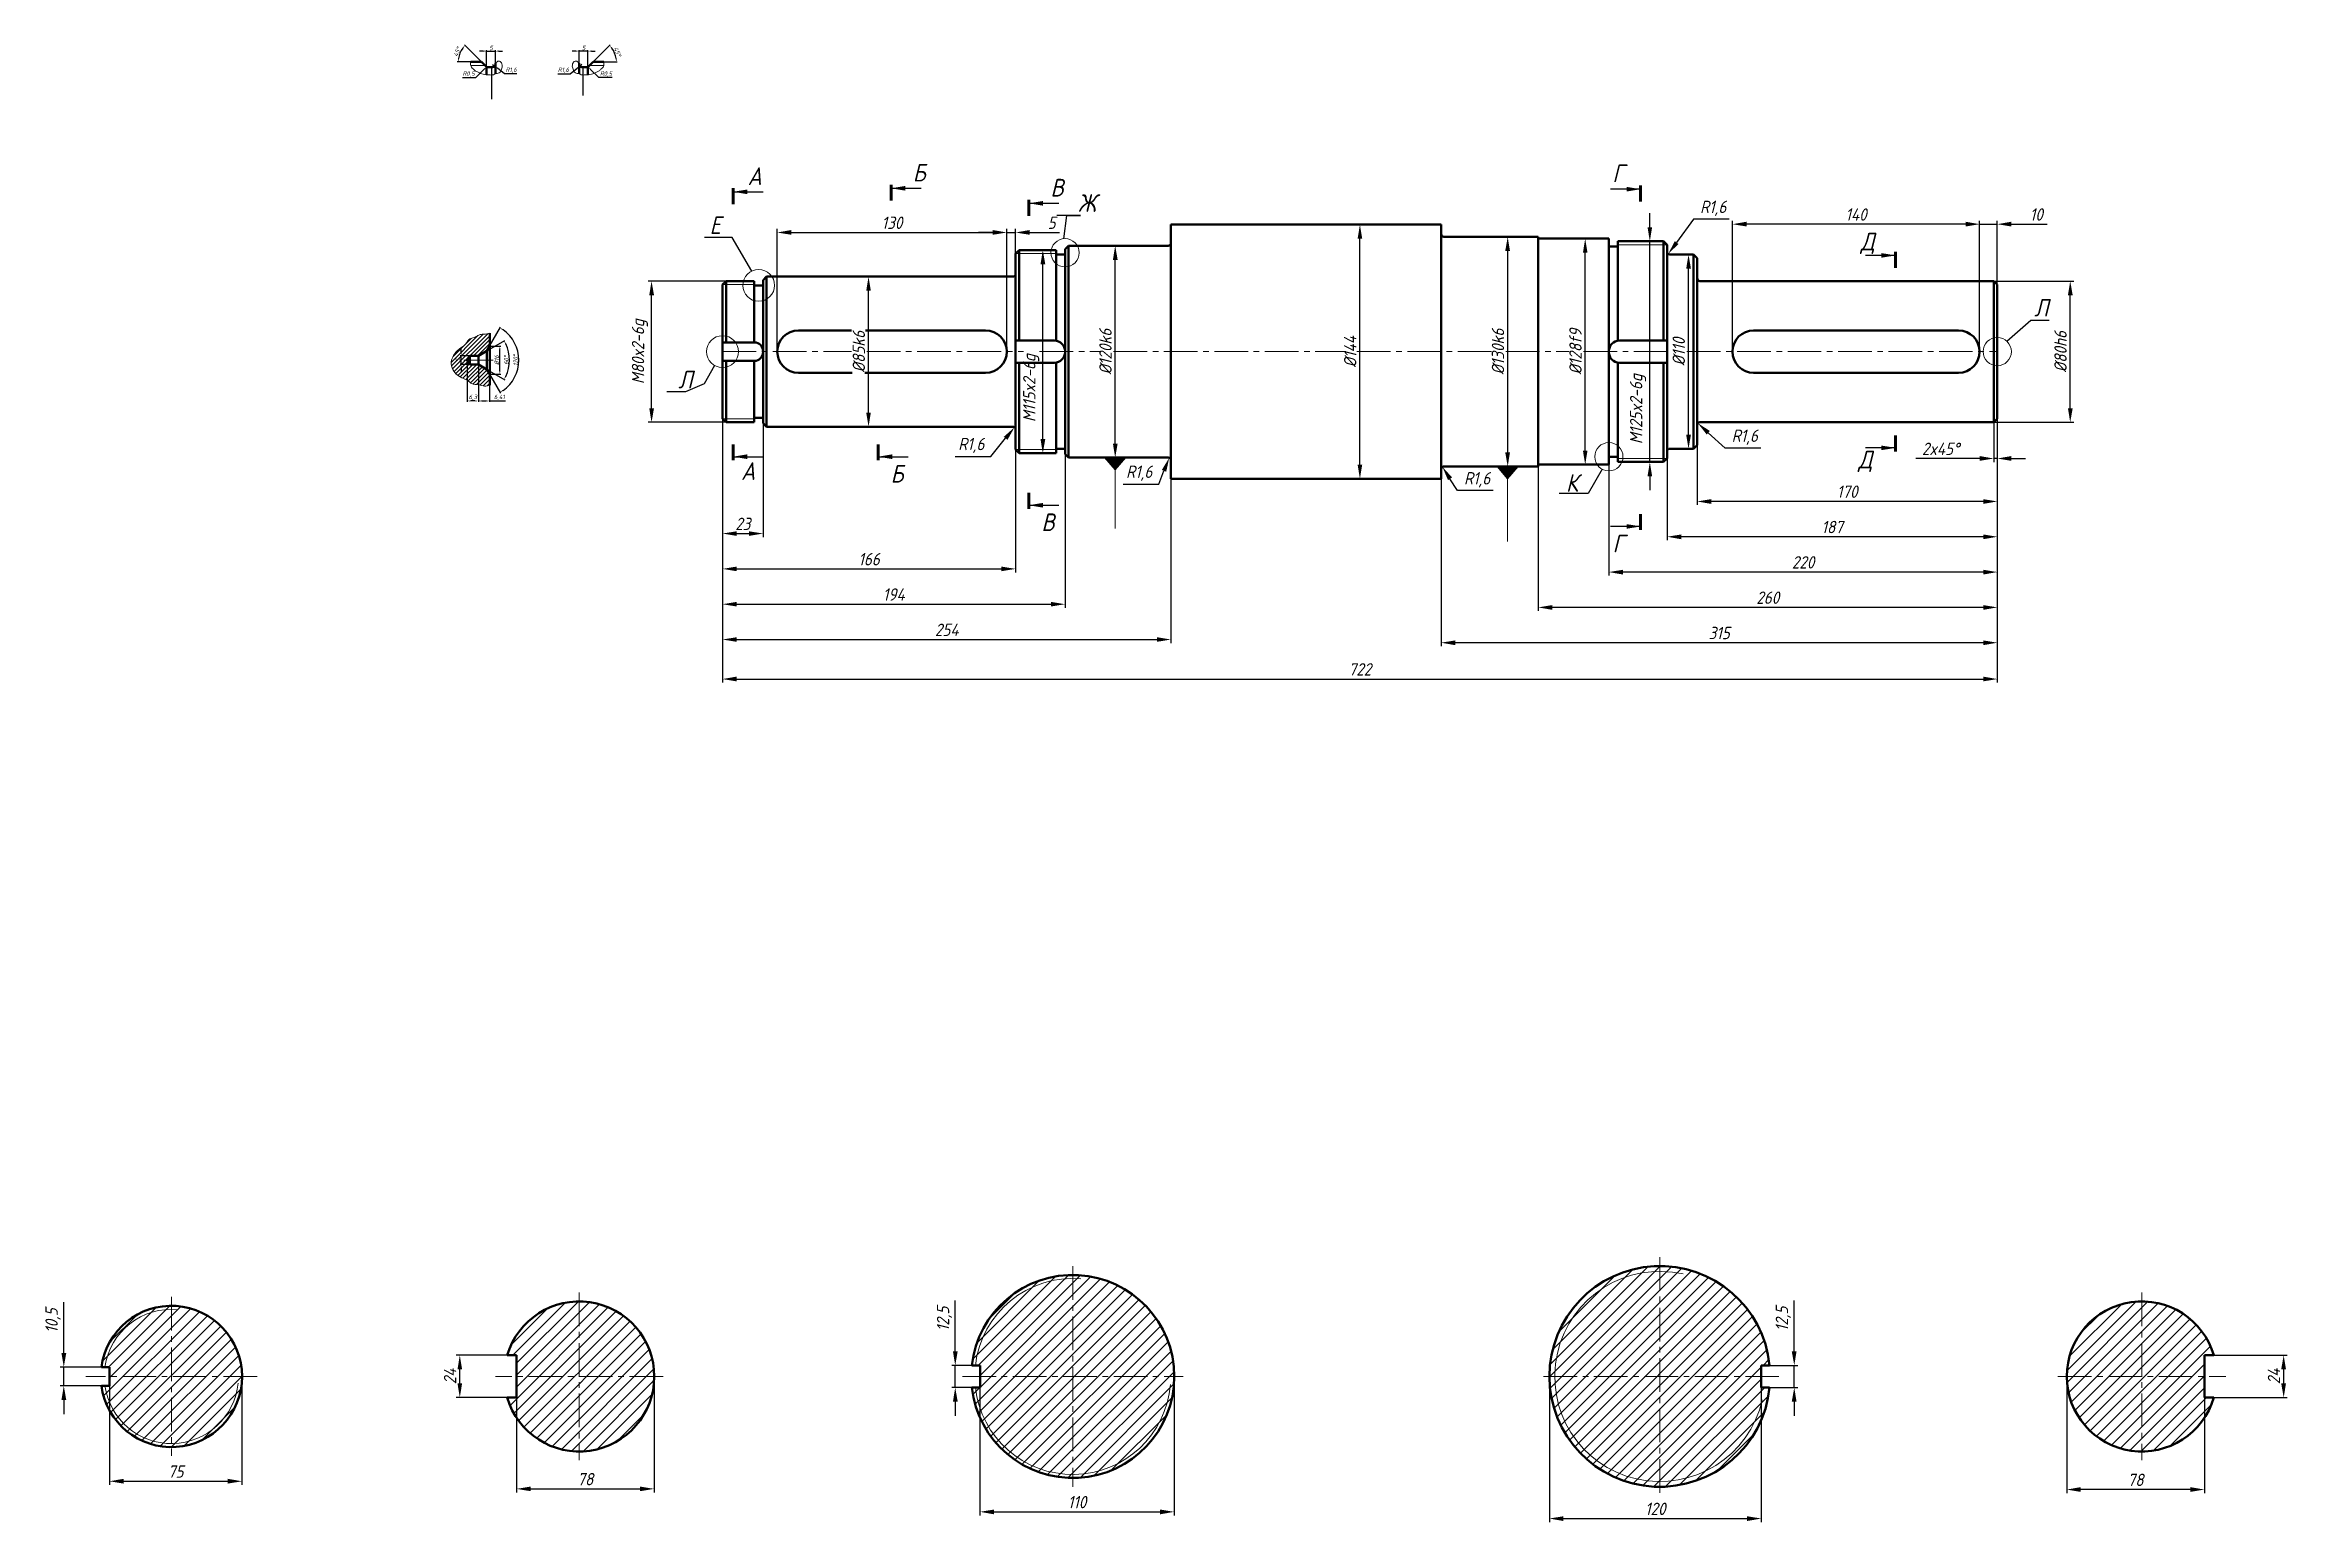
# Model space of a CAD drawing. Header units: millimetres. Extents: x -381 to 889, y -500 to 337.
import ezdxf

# ---------------------------------------------------------------- set-up
doc = ezdxf.new("R2010")
doc.units = ezdxf.units.MM
doc.linetypes.add('CENTER2', pattern=[28.575, 19.05, -3.175, 3.175, -3.175])
for name, color, linetype, lineweight in [('Pазрезы', 12, 'Continuous', 60), ('Оси', 3, 'CENTER2', 20), ('Основн', 5, 'Continuous', 50), ('Размеры', 1, 'Continuous', 15), ('Тонкая', 140, 'Continuous', 20), ('Штриховка', 140, 'Continuous', 15)]:
    doc.layers.add(name, color=color, linetype=linetype, lineweight=lineweight)
doc.styles.add('Строка', font='simplex.shx', dxfattribs={"width": 0.85, "oblique": 14})
doc.dimstyles.new('Базовый', dxfattribs={"dimscale": 0, "dimtxt": 3.5, "dimasz": 4, "dimexe": 0.5, "dimexo": 0.0625, "dimgap": 1, "dimtad": 1, "dimzin": 9, "dimtxsty": 'Строка', "dimcen": 2.5, "dimadec": 1, "dimazin": 3, "dimtfac": 1, "dimtmove": 0, "dimatfit": 3, "dimfxl": 1, "dimtolj": 1, "dimarcsym": 0})
doc.dimstyles.new('ГОСТ', dxfattribs={"dimscale": 0, "dimtxt": 3.5, "dimasz": 4, "dimexe": 1, "dimexo": 0.0625, "dimgap": 1, "dimtad": 1, "dimzin": 9, "dimtxsty": 'Строка', "dimcen": -3, "dimdle": 0.5, "dimadec": 1, "dimazin": 2, "dimtfac": 1, "dimtmove": 0, "dimatfit": 3, "dimfxl": 1, "dimtolj": 1, "dimarcsym": 0})
doc.dimstyles.new('ГОСТ$4', dxfattribs={"dimscale": 0, "dimtxt": 3.5, "dimasz": 4, "dimexe": 1, "dimexo": 0.0625, "dimgap": 1, "dimtad": 1, "dimtoh": 1, "dimzin": 9, "dimtxsty": 'Строка', "dimcen": -3, "dimdle": 0.5, "dimadec": 1, "dimazin": 2, "dimtfac": 1, "dimtmove": 0, "dimatfit": 3, "dimfxl": 1, "dimtolj": 1, "dimarcsym": 0})
doc.dimstyles.new('ГОСТ$7', dxfattribs={"dimscale": 0, "dimtxt": 3.5, "dimasz": 4, "dimexe": 1, "dimexo": 0.0625, "dimgap": 1, "dimtad": 1, "dimzin": 9, "dimtxsty": 'Строка', "dimcen": -3, "dimdle": 0.5, "dimadec": 1, "dimazin": 2, "dimtfac": 1, "dimtmove": 0, "dimatfit": 3, "dimfxl": 1, "dimtolj": 1, "dimarcsym": 0})
doc.dimstyles.new('Радиал', dxfattribs={"dimscale": 0, "dimtxt": 3.5, "dimasz": 4, "dimexe": 1, "dimexo": 0.0625, "dimgap": 1, "dimtad": 1, "dimtoh": 1, "dimzin": 9, "dimtxsty": 'Строка', "dimcen": -3, "dimdle": 0.5, "dimadec": 1, "dimazin": 2, "dimtfac": 1, "dimtmove": 0, "dimatfit": 1, "dimfxl": 1, "dimtolj": 1, "dimarcsym": 0})

msp = doc.modelspace()

# ---------------------------------------------------------------- texts
at = {"layer": 'Размеры', "style": 'Строка', "oblique": 14, "width": 0.85}
for s, p in [('А', (17.559, 257.593)), ('Б', (111.059, 259.593)), ('Г', (507.289, 259.226)), ('В', (189.059, 251.086)), ('Д', (647.882, 220.586)), ('Д', (646.552, 97.086)), ('А', (13.827, 90.579)), ('Б', (98.522, 89.079)), ('В', (183.925, 61.586)), ('Г', (507.425, 49.586))]:
    msp.add_text(s, height=10, dxfattribs=at).set_placement(p)
at = {"layer": 'Размеры', "char_height": 10, "style": 'Строка'}
for s, insert, attachment_point in [('\\A1;Ж', (204.632, 242.368), 7), ('\\A1;Е', (2.42, 229.827), 9), ('\\A1;Л', (746.199, 183.134), 7), ('\\A1;Л', (-13.663, 142.421), 9), ('\\A1;К', (487.777, 83.826), 9)]:
    msp.add_mtext(s, dxfattribs=dict(at, insert=insert, attachment_point=attachment_point))

# ---------------------------------------------------------------- blocks, each defined once
blk = doc.blocks.new('*D9')
at = {"layer": 'Defpoints', "color": 0}
for p in [(723.3, 203.2), (766.6, 203.2), (723.3, 123.2)]:
    blk.add_point(p, dxfattribs=at)
at = {"layer": 'Размеры', "color": 0, "lineweight": -2}
for p, q in [((723.3, 203.2), (768.6, 203.2)), ((766.6, 131.2), (766.6, 195.2)), ((723.3, 123.2), (768.6, 123.2))]:
    blk.add_line(p, q, dxfattribs=at)
at = {"layer": 'Размеры', "color": 0}
for points in [[(765.3, 195.2), (768, 195.2), (766.6, 203.2)], [(765.3, 131.2), (768, 131.2), (766.6, 123.2)]]:
    blk.add_solid(points, dxfattribs=at)
at = {"layer": 'Размеры', "insert": (761.1, 163.2), "char_height": 7, "attachment_point": 5, "rotation": 90, "style": 'Строка'}
blk.add_mtext('\\A1;%%C80h6', dxfattribs=at)
blk = doc.blocks.new('*D10')
at = {"layer": 'Defpoints', "color": 0}
for p in [(723.3, 123.2), (725.3, 125.2), (725.3, 102.7)]:
    blk.add_point(p, dxfattribs=at)
at = {"layer": 'Размеры', "color": 0, "lineweight": -2}
for p, q in [((723.3, 123.2), (723.3, 100.7)), ((725.3, 125.2), (725.3, 100.7)), ((715.3, 102.7), (679.2, 102.7)), ((725.3, 102.7), (723.3, 102.7)), ((733.3, 102.7), (741.3, 102.7))]:
    blk.add_line(p, q, dxfattribs=at)
at = {"layer": 'Размеры', "color": 0}
for points in [[(715.3, 104.1), (715.3, 101.4), (723.3, 102.7)], [(733.3, 104.1), (733.3, 101.4), (725.3, 102.7)]]:
    blk.add_solid(points, dxfattribs=at)
at = {"layer": 'Размеры', "insert": (693.2, 108.2), "char_height": 7, "attachment_point": 5, "style": 'Строка'}
blk.add_mtext('\\A1;2x45%%d', dxfattribs=at)
blk = doc.blocks.new('*D11')
at = {"layer": 'Defpoints', "color": 0}
for p in [(725.3, 125.2), (555.3, 110.2), (555.3, 78.4)]:
    blk.add_point(p, dxfattribs=at)
at = {"layer": 'Размеры', "color": 0, "lineweight": -2}
for p, q in [((725.3, 125.2), (725.3, 76.4)), ((555.3, 110.2), (555.3, 76.4)), ((717.3, 78.4), (563.3, 78.4))]:
    blk.add_line(p, q, dxfattribs=at)
at = {"layer": 'Размеры', "color": 0}
for points in [[(563.3, 79.7), (563.3, 77), (555.3, 78.4)], [(717.3, 79.7), (717.3, 77), (725.3, 78.4)]]:
    blk.add_solid(points, dxfattribs=at)
at = {"layer": 'Размеры', "insert": (640.3, 83.9), "char_height": 7, "attachment_point": 5, "style": 'Строка'}
blk.add_mtext('\\A1;170', dxfattribs=at)
blk = doc.blocks.new('*D12')
at = {"layer": 'Defpoints', "color": 0}
for p in [(725.3, 125.2), (538.3, 102.7), (538.3, 58.4)]:
    blk.add_point(p, dxfattribs=at)
at = {"layer": 'Размеры', "color": 0, "lineweight": -2}
for p, q in [((725.3, 125.2), (725.3, 56.4)), ((538.3, 102.7), (538.3, 56.4)), ((717.3, 58.4), (546.3, 58.4))]:
    blk.add_line(p, q, dxfattribs=at)
at = {"layer": 'Размеры', "color": 0}
for points in [[(546.3, 59.7), (546.3, 57), (538.3, 58.4)], [(717.3, 59.7), (717.3, 57), (725.3, 58.4)]]:
    blk.add_solid(points, dxfattribs=at)
at = {"layer": 'Размеры', "insert": (631.8, 63.9), "char_height": 7, "attachment_point": 5, "style": 'Строка'}
blk.add_mtext('\\A1;187', dxfattribs=at)
blk = doc.blocks.new('*D13')
at = {"layer": 'Defpoints', "color": 0}
for p in [(725.3, 125.2), (505.3, 99.2), (505.3, 38.4)]:
    blk.add_point(p, dxfattribs=at)
at = {"layer": 'Размеры', "color": 0, "lineweight": -2}
for p, q in [((725.3, 125.2), (725.3, 36.4)), ((505.3, 99.2), (505.3, 36.4)), ((717.3, 38.4), (513.3, 38.4))]:
    blk.add_line(p, q, dxfattribs=at)
at = {"layer": 'Размеры', "color": 0}
for points in [[(513.3, 39.7), (513.3, 37), (505.3, 38.4)], [(717.3, 39.7), (717.3, 37), (725.3, 38.4)]]:
    blk.add_solid(points, dxfattribs=at)
at = {"layer": 'Размеры', "insert": (615.3, 43.9), "char_height": 7, "attachment_point": 5, "style": 'Строка'}
blk.add_mtext('\\A1;220', dxfattribs=at)
blk = doc.blocks.new('*D14')
at = {"layer": 'Defpoints', "color": 0}
for p in [(725.3, 125.2), (465.3, 98.2), (465.3, 18.4)]:
    blk.add_point(p, dxfattribs=at)
at = {"layer": 'Размеры', "color": 0, "lineweight": -2}
for p, q in [((725.3, 125.2), (725.3, 16.4)), ((465.3, 98.2), (465.3, 16.4)), ((717.3, 18.4), (473.3, 18.4))]:
    blk.add_line(p, q, dxfattribs=at)
at = {"layer": 'Размеры', "color": 0}
for points in [[(473.3, 19.7), (473.3, 17), (465.3, 18.4)], [(717.3, 19.7), (717.3, 17), (725.3, 18.4)]]:
    blk.add_solid(points, dxfattribs=at)
at = {"layer": 'Размеры', "insert": (595.3, 23.9), "char_height": 7, "attachment_point": 5, "style": 'Строка'}
blk.add_mtext('\\A1;260', dxfattribs=at)
blk = doc.blocks.new('*D15')
at = {"layer": 'Defpoints', "color": 0}
for p in [(725.3, 125.2), (410.3, 91.2), (410.3, -1.6)]:
    blk.add_point(p, dxfattribs=at)
at = {"layer": 'Размеры', "color": 0, "lineweight": -2}
for p, q in [((725.3, 125.2), (725.3, -3.6)), ((410.3, 91.2), (410.3, -3.6)), ((717.3, -1.6), (418.3, -1.6))]:
    blk.add_line(p, q, dxfattribs=at)
at = {"layer": 'Размеры', "color": 0}
for points in [[(418.3, -0.3), (418.3, -3), (410.3, -1.6)], [(717.3, -0.3), (717.3, -3), (725.3, -1.6)]]:
    blk.add_solid(points, dxfattribs=at)
at = {"layer": 'Размеры', "insert": (567.8, 3.9), "char_height": 7, "attachment_point": 5, "style": 'Строка'}
blk.add_mtext('\\A1;315', dxfattribs=at)
blk = doc.blocks.new('*D16')
at = {"layer": 'Defpoints', "color": 0}
for p in [(550.4, 218.2), (553.3, 218.2), (553.3, 108.2)]:
    blk.add_point(p, dxfattribs=at)
at = {"layer": 'Размеры', "color": 0, "lineweight": -2}
for p, q in [((553.3, 218.2), (548.4, 218.2)), ((550.4, 116.2), (550.4, 210.2)), ((553.3, 108.2), (548.4, 108.2))]:
    blk.add_line(p, q, dxfattribs=at)
at = {"layer": 'Размеры', "color": 0}
for points in [[(549.1, 210.2), (551.8, 210.2), (550.4, 218.2)], [(549.1, 116.2), (551.8, 116.2), (550.4, 108.2)]]:
    blk.add_solid(points, dxfattribs=at)
at = {"layer": 'Размеры', "insert": (544.9, 163.2), "char_height": 7, "attachment_point": 5, "rotation": 90, "style": 'Строка'}
blk.add_mtext('\\A1;%%C110', dxfattribs=at)
blk = doc.blocks.new('*D17')
at = {"layer": 'Defpoints', "color": 0}
for p in [(528.5, 225.7), (536.3, 225.7), (536.3, 100.7)]:
    blk.add_point(p, dxfattribs=at)
at = {"layer": 'Размеры', "color": 0, "lineweight": -2}
for p, q in [((528.5, 233.7), (528.5, 241.7)), ((536.3, 225.7), (526.5, 225.7)), ((528.5, 100.7), (528.5, 225.7)), ((536.3, 100.7), (526.5, 100.7)), ((528.5, 92.7), (528.5, 84.7))]:
    blk.add_line(p, q, dxfattribs=at)
at = {"layer": 'Размеры', "color": 0}
for points in [[(527.2, 233.7), (529.8, 233.7), (528.5, 225.7)], [(527.2, 92.7), (529.8, 92.7), (528.5, 100.7)]]:
    blk.add_solid(points, dxfattribs=at)
at = {"layer": 'Размеры', "insert": (521.8, 130.7), "char_height": 7, "attachment_point": 5, "rotation": 90, "style": 'Строка'}
blk.add_mtext('\\A1;M125x2-6g', dxfattribs=at)
blk = doc.blocks.new('*D18')
at = {"layer": 'Defpoints', "color": 0}
for p in [(491.9, 227.2), (505.3, 227.2), (505.3, 99.2)]:
    blk.add_point(p, dxfattribs=at)
at = {"layer": 'Размеры', "color": 0, "lineweight": -2}
for p, q in [((505.3, 227.2), (489.9, 227.2)), ((491.9, 107.2), (491.9, 219.2)), ((505.3, 99.2), (489.9, 99.2))]:
    blk.add_line(p, q, dxfattribs=at)
at = {"layer": 'Размеры', "color": 0}
for points in [[(490.6, 219.2), (493.2, 219.2), (491.9, 227.2)], [(490.6, 107.2), (493.2, 107.2), (491.9, 99.2)]]:
    blk.add_solid(points, dxfattribs=at)
at = {"layer": 'Размеры', "insert": (486.4, 163.2), "char_height": 7, "attachment_point": 5, "rotation": 90, "style": 'Строка'}
blk.add_mtext('\\A1;%%c128f9', dxfattribs=at)
blk = doc.blocks.new('*D19')
at = {"layer": 'Defpoints', "color": 0}
for p in [(448, 228.2), (465.3, 228.2), (465.3, 98.2)]:
    blk.add_point(p, dxfattribs=at)
at = {"layer": 'Размеры', "color": 0, "lineweight": -2}
for p, q in [((465.3, 228.2), (446, 228.2)), ((448, 106.2), (448, 220.2)), ((465.3, 98.2), (446, 98.2))]:
    blk.add_line(p, q, dxfattribs=at)
at = {"layer": 'Размеры', "color": 0}
for points in [[(446.6, 220.2), (449.3, 220.2), (448, 228.2)], [(446.6, 106.2), (449.3, 106.2), (448, 98.2)]]:
    blk.add_solid(points, dxfattribs=at)
at = {"layer": 'Размеры', "insert": (442.5, 163.2), "char_height": 7, "attachment_point": 5, "rotation": 90, "style": 'Строка'}
blk.add_mtext('\\A1;%%c130k6', dxfattribs=at)
blk = doc.blocks.new('*D20')
at = {"layer": 'Defpoints', "color": 0}
for p in [(364.3, 235.2), (410.3, 235.2), (410.3, 91.2)]:
    blk.add_point(p, dxfattribs=at)
at = {"layer": 'Размеры', "color": 0, "lineweight": -2}
for p, q in [((410.3, 235.2), (362.3, 235.2)), ((364.3, 99.2), (364.3, 227.2)), ((410.3, 91.2), (362.3, 91.2))]:
    blk.add_line(p, q, dxfattribs=at)
at = {"layer": 'Размеры', "color": 0}
for points in [[(363, 227.2), (365.6, 227.2), (364.3, 235.2)], [(363, 99.2), (365.6, 99.2), (364.3, 91.2)]]:
    blk.add_solid(points, dxfattribs=at)
at = {"layer": 'Размеры', "insert": (358.8, 163.2), "char_height": 7, "attachment_point": 5, "rotation": 90, "style": 'Строка'}
blk.add_mtext('\\A1;%%c144', dxfattribs=at)
blk = doc.blocks.new('*D21')
at = {"layer": 'Defpoints', "color": 0}
for p in [(225.7, 223.2), (255.7, 223.2), (255.7, 103.2)]:
    blk.add_point(p, dxfattribs=at)
at = {"layer": 'Размеры', "color": 0, "lineweight": -2}
for p, q in [((255.7, 223.2), (223.7, 223.2)), ((225.7, 111.2), (225.7, 215.2)), ((255.7, 103.2), (223.7, 103.2))]:
    blk.add_line(p, q, dxfattribs=at)
at = {"layer": 'Размеры', "color": 0}
for points in [[(224.4, 215.2), (227.1, 215.2), (225.7, 223.2)], [(224.4, 111.2), (227.1, 111.2), (225.7, 103.2)]]:
    blk.add_solid(points, dxfattribs=at)
at = {"layer": 'Размеры', "insert": (220.2, 163.2), "char_height": 7, "attachment_point": 5, "rotation": 90, "style": 'Строка'}
blk.add_mtext('\\A1;%%C120k6', dxfattribs=at)
blk = doc.blocks.new('*D22')
at = {"layer": 'Defpoints', "color": 0}
for p in [(725.3, 235.4), (725.3, 201.2), (715.3, 163.2)]:
    blk.add_point(p, dxfattribs=at)
at = {"layer": 'Размеры', "color": 0, "lineweight": -2}
for p, q in [((707.3, 235.4), (699.3, 235.4)), ((715.3, 163.2), (715.3, 237.4)), ((715.3, 235.4), (725.3, 235.4)), ((725.3, 201.2), (725.3, 237.4)), ((733.3, 235.4), (753.5, 235.4))]:
    blk.add_line(p, q, dxfattribs=at)
at = {"layer": 'Размеры', "color": 0}
for points in [[(707.3, 236.8), (707.3, 234.1), (715.3, 235.4)], [(733.3, 236.8), (733.3, 234.1), (725.3, 235.4)]]:
    blk.add_solid(points, dxfattribs=at)
at = {"layer": 'Размеры', "insert": (747.4, 240.9), "char_height": 7, "attachment_point": 5, "style": 'Строка'}
blk.add_mtext('\\A1;10', dxfattribs=at)
blk = doc.blocks.new('*D23')
at = {"layer": 'Defpoints', "color": 0}
for p in [(575.3, 235.4), (575.3, 163.2), (715.3, 163.2)]:
    blk.add_point(p, dxfattribs=at)
at = {"layer": 'Размеры', "color": 0, "lineweight": -2}
for p, q in [((575.3, 163.2), (575.3, 237.4)), ((707.3, 235.4), (583.3, 235.4)), ((715.3, 163.2), (715.3, 237.4))]:
    blk.add_line(p, q, dxfattribs=at)
at = {"layer": 'Размеры', "color": 0}
for points in [[(583.3, 236.8), (583.3, 234.1), (575.3, 235.4)], [(707.3, 236.8), (707.3, 234.1), (715.3, 235.4)]]:
    blk.add_solid(points, dxfattribs=at)
at = {"layer": 'Размеры', "insert": (645.3, 240.9), "char_height": 7, "attachment_point": 5, "style": 'Строка'}
blk.add_mtext('\\A1;140', dxfattribs=at)
blk = doc.blocks.new('*D24')
at = {"layer": 'Defpoints', "color": 0}
for p in [(184.7, 220.7), (192.3, 220.7), (192.3, 105.7)]:
    blk.add_point(p, dxfattribs=at)
at = {"layer": 'Размеры', "color": 0, "lineweight": -2}
for p, q in [((192.3, 220.7), (182.7, 220.7)), ((184.7, 113.7), (184.7, 212.7)), ((192.3, 105.7), (182.7, 105.7))]:
    blk.add_line(p, q, dxfattribs=at)
at = {"layer": 'Размеры', "color": 0}
for points in [[(183.4, 212.7), (186.1, 212.7), (184.7, 220.7)], [(183.4, 113.7), (186.1, 113.7), (184.7, 105.7)]]:
    blk.add_solid(points, dxfattribs=at)
at = {"layer": 'Размеры', "insert": (178.1, 142.6), "char_height": 7, "attachment_point": 5, "rotation": 90, "style": 'Строка'}
blk.add_mtext('\\A1;M115x2-6g', dxfattribs=at)
blk = doc.blocks.new('*D25')
at = {"layer": 'Defpoints', "color": 0}
for p in [(169.3, 230.7), (169.3, 218.7), (164.3, 163.2)]:
    blk.add_point(p, dxfattribs=at)
at = {"layer": 'Размеры', "color": 0, "lineweight": -2}
for p, q in [((156.3, 230.7), (148.3, 230.7)), ((164.3, 163.2), (164.3, 232.7)), ((164.3, 230.7), (169.3, 230.7)), ((169.3, 218.7), (169.3, 232.7)), ((177.3, 230.7), (194.1, 230.7))]:
    blk.add_line(p, q, dxfattribs=at)
at = {"layer": 'Размеры', "color": 0}
for points in [[(156.3, 232.1), (156.3, 229.4), (164.3, 230.7)], [(177.3, 232.1), (177.3, 229.4), (169.3, 230.7)]]:
    blk.add_solid(points, dxfattribs=at)
at = {"layer": 'Размеры', "insert": (189.7, 236.2), "char_height": 7, "attachment_point": 5, "style": 'Строка'}
blk.add_mtext('\\A1;5', dxfattribs=at)
blk = doc.blocks.new('*D26')
at = {"layer": 'Defpoints', "color": 0}
for p in [(164.3, 230.7), (34.3, 163.2), (164.3, 163.2)]:
    blk.add_point(p, dxfattribs=at)
at = {"layer": 'Размеры', "color": 0, "lineweight": -2}
for p, q in [((34.3, 163.2), (34.3, 232.7)), ((42.3, 230.7), (156.3, 230.7)), ((164.3, 163.2), (164.3, 232.7))]:
    blk.add_line(p, q, dxfattribs=at)
at = {"layer": 'Размеры', "color": 0}
for points in [[(42.3, 232.1), (42.3, 229.4), (34.3, 230.7)], [(156.3, 232.1), (156.3, 229.4), (164.3, 230.7)]]:
    blk.add_solid(points, dxfattribs=at)
at = {"layer": 'Размеры', "insert": (99.3, 236.2), "char_height": 7, "attachment_point": 5, "style": 'Строка'}
blk.add_mtext('\\A1;130', dxfattribs=at)
blk = doc.blocks.new('*D27')
at = {"layer": 'Defpoints', "color": 0}
for p in [(86, 205.7), (98.8, 205.7), (98.8, 120.7)]:
    blk.add_point(p, dxfattribs=at)
at = {"layer": 'Размеры', "color": 0, "lineweight": -2}
for p, q in [((98.8, 205.7), (84, 205.7)), ((86, 128.7), (86, 197.7)), ((98.8, 120.7), (84, 120.7))]:
    blk.add_line(p, q, dxfattribs=at)
at = {"layer": 'Размеры', "color": 0}
for points in [[(84.7, 197.7), (87.3, 197.7), (86, 205.7)], [(84.7, 128.7), (87.3, 128.7), (86, 120.7)]]:
    blk.add_solid(points, dxfattribs=at)
at = {"layer": 'Размеры', "insert": (80.5, 163.2), "char_height": 7, "attachment_point": 5, "rotation": 90, "style": 'Строка'}
blk.add_mtext('\\A1;%%C85k6', dxfattribs=at)
blk = doc.blocks.new('*D28')
at = {"layer": 'Defpoints', "color": 0}
for p in [(-36.9, 203.2), (5.3, 203.2), (5.3, 123.2)]:
    blk.add_point(p, dxfattribs=at)
at = {"layer": 'Размеры', "color": 0, "lineweight": -2}
for p, q in [((5.3, 203.2), (-38.9, 203.2)), ((-36.9, 131.2), (-36.9, 195.2)), ((5.3, 123.2), (-38.9, 123.2))]:
    blk.add_line(p, q, dxfattribs=at)
at = {"layer": 'Размеры', "color": 0}
for points in [[(-38.2, 195.2), (-35.5, 195.2), (-36.9, 203.2)], [(-38.2, 131.2), (-35.5, 131.2), (-36.9, 123.2)]]:
    blk.add_solid(points, dxfattribs=at)
at = {"layer": 'Размеры', "insert": (-43.5, 163.2), "char_height": 7, "attachment_point": 5, "rotation": 90, "style": 'Строка'}
blk.add_mtext('\\A1;M80x2-6g', dxfattribs=at)
blk = doc.blocks.new('*D29')
at = {"layer": 'Defpoints', "color": 0}
for p in [(3.3, 125.2), (26.3, 123.2), (26.3, 60.2)]:
    blk.add_point(p, dxfattribs=at)
at = {"layer": 'Размеры', "color": 0, "lineweight": -2}
for p, q in [((3.3, 125.2), (3.3, 58.2)), ((26.3, 123.2), (26.3, 58.2)), ((11.3, 60.2), (18.3, 60.2))]:
    blk.add_line(p, q, dxfattribs=at)
at = {"layer": 'Размеры', "color": 0}
for points in [[(11.3, 61.5), (11.3, 58.9), (3.3, 60.2)], [(18.3, 61.5), (18.3, 58.9), (26.3, 60.2)]]:
    blk.add_solid(points, dxfattribs=at)
at = {"layer": 'Размеры', "insert": (14.8, 65.7), "char_height": 7, "attachment_point": 5, "style": 'Строка'}
blk.add_mtext('\\A1;23', dxfattribs=at)
blk = doc.blocks.new('*D30')
at = {"layer": 'Defpoints', "color": 0}
for p in [(3.3, 125.2), (169.3, 107.7), (169.3, 40.2)]:
    blk.add_point(p, dxfattribs=at)
at = {"layer": 'Размеры', "color": 0, "lineweight": -2}
for p, q in [((3.3, 125.2), (3.3, 38.2)), ((169.3, 107.7), (169.3, 38.2)), ((11.3, 40.2), (161.3, 40.2))]:
    blk.add_line(p, q, dxfattribs=at)
at = {"layer": 'Размеры', "color": 0}
for points in [[(11.3, 41.5), (11.3, 38.9), (3.3, 40.2)], [(161.3, 41.5), (161.3, 38.9), (169.3, 40.2)]]:
    blk.add_solid(points, dxfattribs=at)
at = {"layer": 'Размеры', "insert": (86.3, 45.7), "char_height": 7, "attachment_point": 5, "style": 'Строка'}
blk.add_mtext('\\A1;166', dxfattribs=at)
blk = doc.blocks.new('*D31')
at = {"layer": 'Defpoints', "color": 0}
for p in [(3.3, 125.2), (197.3, 105.2), (197.3, 20.2)]:
    blk.add_point(p, dxfattribs=at)
at = {"layer": 'Размеры', "color": 0, "lineweight": -2}
for p, q in [((3.3, 125.2), (3.3, 18.2)), ((197.3, 105.2), (197.3, 18.2)), ((11.3, 20.2), (189.3, 20.2))]:
    blk.add_line(p, q, dxfattribs=at)
at = {"layer": 'Размеры', "color": 0}
for points in [[(11.3, 21.5), (11.3, 18.9), (3.3, 20.2)], [(189.3, 21.5), (189.3, 18.9), (197.3, 20.2)]]:
    blk.add_solid(points, dxfattribs=at)
at = {"layer": 'Размеры', "insert": (100.3, 25.7), "char_height": 7, "attachment_point": 5, "style": 'Строка'}
blk.add_mtext('\\A1;194', dxfattribs=at)
blk = doc.blocks.new('*D32')
at = {"layer": 'Defpoints', "color": 0}
for p in [(3.3, 125.2), (257.3, 91.2), (257.3, 0.2)]:
    blk.add_point(p, dxfattribs=at)
at = {"layer": 'Размеры', "color": 0, "lineweight": -2}
for p, q in [((3.3, 125.2), (3.3, -1.8)), ((257.3, 91.2), (257.3, -1.8)), ((11.3, 0.2), (249.3, 0.2))]:
    blk.add_line(p, q, dxfattribs=at)
at = {"layer": 'Размеры', "color": 0}
for points in [[(11.3, 1.5), (11.3, -1.1), (3.3, 0.2)], [(249.3, 1.5), (249.3, -1.1), (257.3, 0.2)]]:
    blk.add_solid(points, dxfattribs=at)
at = {"layer": 'Размеры', "insert": (130.3, 5.7), "char_height": 7, "attachment_point": 5, "style": 'Строка'}
blk.add_mtext('\\A1;254', dxfattribs=at)
blk = doc.blocks.new('*D33')
at = {"layer": 'Defpoints', "color": 0}
for p in [(3.3, 125.2), (725.3, 125.2), (725.3, -22.2)]:
    blk.add_point(p, dxfattribs=at)
at = {"layer": 'Размеры', "color": 0, "lineweight": -2}
for p, q in [((3.3, 125.2), (3.3, -24.2)), ((725.3, 125.2), (725.3, -24.2)), ((11.3, -22.2), (717.3, -22.2))]:
    blk.add_line(p, q, dxfattribs=at)
at = {"layer": 'Размеры', "color": 0}
for points in [[(11.3, -20.8), (11.3, -23.5), (3.3, -22.2)], [(717.3, -20.8), (717.3, -23.5), (725.3, -22.2)]]:
    blk.add_solid(points, dxfattribs=at)
at = {"layer": 'Размеры', "insert": (364.3, -16.7), "char_height": 7, "attachment_point": 5, "style": 'Строка'}
blk.add_mtext('\\A1;722', dxfattribs=at)
blk = doc.blocks.new('*D34')
at = {"layer": 'Defpoints', "color": 0}
for p in [(-268.9, -417.1), (-343.9, -422.4), (-268.9, -476.5)]:
    blk.add_point(p, dxfattribs=at)
at = {"layer": 'Размеры', "color": 0, "lineweight": -2}
for p, q in [((-268.9, -417.1), (-268.9, -478.5)), ((-343.9, -422.4), (-343.9, -478.5)), ((-335.9, -476.5), (-276.9, -476.5))]:
    blk.add_line(p, q, dxfattribs=at)
at = {"layer": 'Размеры', "color": 0}
for points in [[(-335.9, -475.1), (-335.9, -477.8), (-343.9, -476.5)], [(-276.9, -475.1), (-276.9, -477.8), (-268.9, -476.5)]]:
    blk.add_solid(points, dxfattribs=at)
at = {"layer": 'Размеры', "insert": (-306.4, -471), "char_height": 7, "attachment_point": 5, "style": 'Строка'}
blk.add_mtext('\\A1;75', dxfattribs=at)
blk = doc.blocks.new('*D35')
at = {"layer": 'Defpoints', "color": 0}
for p in [(-369.8, -411.9), (-348.5, -411.9), (-348.5, -422.4)]:
    blk.add_point(p, dxfattribs=at)
at = {"layer": 'Размеры', "color": 0, "lineweight": -2}
for p, q in [((-369.8, -403.9), (-369.8, -375.1)), ((-348.5, -411.9), (-371.8, -411.9)), ((-369.8, -422.4), (-369.8, -411.9)), ((-348.5, -422.4), (-371.8, -422.4)), ((-369.8, -430.4), (-369.8, -438.4))]:
    blk.add_line(p, q, dxfattribs=at)
at = {"layer": 'Размеры', "color": 0}
for points in [[(-371.1, -403.9), (-368.4, -403.9), (-369.8, -411.9)], [(-371.1, -430.4), (-368.4, -430.4), (-369.8, -422.4)]]:
    blk.add_solid(points, dxfattribs=at)
at = {"layer": 'Размеры', "insert": (-375.9, -385.5), "char_height": 7, "attachment_point": 5, "rotation": 90, "style": 'Строка'}
blk.add_mtext('\\A1;10,5', dxfattribs=at)
blk = doc.blocks.new('*D36')
at = {"layer": 'Defpoints', "color": 0}
for p in [(-35.4, -417.1), (-113.4, -429.1), (-35.4, -480.8)]:
    blk.add_point(p, dxfattribs=at)
at = {"layer": 'Размеры', "color": 0, "lineweight": -2}
for p, q in [((-35.4, -417.1), (-35.4, -482.8)), ((-113.4, -429.1), (-113.4, -482.8)), ((-105.4, -480.8), (-43.4, -480.8))]:
    blk.add_line(p, q, dxfattribs=at)
at = {"layer": 'Размеры', "color": 0}
for points in [[(-105.4, -479.5), (-105.4, -482.1), (-113.4, -480.8)], [(-43.4, -479.5), (-43.4, -482.1), (-35.4, -480.8)]]:
    blk.add_solid(points, dxfattribs=at)
at = {"layer": 'Размеры', "insert": (-74.4, -475.3), "char_height": 7, "attachment_point": 5, "style": 'Строка'}
blk.add_mtext('\\A1;78', dxfattribs=at)
blk = doc.blocks.new('*D37')
at = {"layer": 'Defpoints', "color": 0}
for p in [(-145.5, -405.1), (-118.6, -405.1), (-118.6, -429.1)]:
    blk.add_point(p, dxfattribs=at)
at = {"layer": 'Размеры', "color": 0, "lineweight": -2}
for p, q in [((-118.6, -405.1), (-147.5, -405.1)), ((-145.5, -421.1), (-145.5, -413.1)), ((-118.6, -429.1), (-147.5, -429.1))]:
    blk.add_line(p, q, dxfattribs=at)
at = {"layer": 'Размеры', "color": 0}
for points in [[(-146.8, -413.1), (-144.2, -413.1), (-145.5, -405.1)], [(-146.8, -421.1), (-144.2, -421.1), (-145.5, -429.1)]]:
    blk.add_solid(points, dxfattribs=at)
at = {"layer": 'Размеры', "insert": (-151, -417.1), "char_height": 7, "attachment_point": 5, "rotation": 90, "style": 'Строка'}
blk.add_mtext('\\A1;24', dxfattribs=at)
blk = doc.blocks.new('*D38')
at = {"layer": 'Defpoints', "color": 0}
for p in [(259.1, -417.1), (149.1, -423.4), (259.1, -493.8)]:
    blk.add_point(p, dxfattribs=at)
at = {"layer": 'Размеры', "color": 0, "lineweight": -2}
for p, q in [((259.1, -417.1), (259.1, -495.8)), ((149.1, -423.4), (149.1, -495.8)), ((157.1, -493.8), (251.1, -493.8))]:
    blk.add_line(p, q, dxfattribs=at)
at = {"layer": 'Размеры', "color": 0}
for points in [[(157.1, -492.5), (157.1, -495.2), (149.1, -493.8)], [(251.1, -492.5), (251.1, -495.2), (259.1, -493.8)]]:
    blk.add_solid(points, dxfattribs=at)
at = {"layer": 'Размеры', "insert": (204.1, -488.3), "char_height": 7, "attachment_point": 5, "style": 'Строка'}
blk.add_mtext('\\A1;110', dxfattribs=at)
blk = doc.blocks.new('*D39')
at = {"layer": 'Defpoints', "color": 0}
for p in [(135.1, -410.9), (144.5, -410.9), (144.5, -423.4)]:
    blk.add_point(p, dxfattribs=at)
at = {"layer": 'Размеры', "color": 0, "lineweight": -2}
for p, q in [((135.1, -402.9), (135.1, -374.1)), ((144.5, -410.9), (133.1, -410.9)), ((135.1, -423.4), (135.1, -410.9)), ((144.5, -423.4), (133.1, -423.4)), ((135.1, -431.4), (135.1, -439.4))]:
    blk.add_line(p, q, dxfattribs=at)
at = {"layer": 'Размеры', "color": 0}
for points in [[(133.8, -402.9), (136.5, -402.9), (135.1, -410.9)], [(133.8, -431.4), (136.5, -431.4), (135.1, -423.4)]]:
    blk.add_solid(points, dxfattribs=at)
at = {"layer": 'Размеры', "insert": (129, -384.5), "char_height": 7, "attachment_point": 5, "rotation": 90, "style": 'Строка'}
blk.add_mtext('\\A1;12,5', dxfattribs=at)
blk = doc.blocks.new('*D40')
at = {"layer": 'Defpoints', "color": 0}
for p in [(471.6, -417.1), (591.6, -423.4), (591.6, -497.6)]:
    blk.add_point(p, dxfattribs=at)
at = {"layer": 'Размеры', "color": 0, "lineweight": -2}
for p, q in [((471.6, -417.1), (471.6, -499.6)), ((591.6, -423.4), (591.6, -499.6)), ((479.6, -497.6), (583.6, -497.6))]:
    blk.add_line(p, q, dxfattribs=at)
at = {"layer": 'Размеры', "color": 0}
for points in [[(479.6, -496.3), (479.6, -499), (471.6, -497.6)], [(583.6, -496.3), (583.6, -499), (591.6, -497.6)]]:
    blk.add_solid(points, dxfattribs=at)
at = {"layer": 'Размеры', "insert": (531.6, -492.1), "char_height": 7, "attachment_point": 5, "style": 'Строка'}
blk.add_mtext('\\A1;120', dxfattribs=at)
blk = doc.blocks.new('*D41')
at = {"layer": 'Defpoints', "color": 0}
for p in [(596.3, -410.9), (610.3, -410.9), (596.3, -423.4)]:
    blk.add_point(p, dxfattribs=at)
at = {"layer": 'Размеры', "color": 0, "lineweight": -2}
for p, q in [((610.3, -402.9), (610.3, -374.1)), ((596.3, -410.9), (612.3, -410.9)), ((610.3, -423.4), (610.3, -410.9)), ((596.3, -423.4), (612.3, -423.4)), ((610.3, -431.4), (610.3, -439.4))]:
    blk.add_line(p, q, dxfattribs=at)
at = {"layer": 'Размеры', "color": 0}
for points in [[(608.9, -402.9), (611.6, -402.9), (610.3, -410.9)], [(608.9, -431.4), (611.6, -431.4), (610.3, -423.4)]]:
    blk.add_solid(points, dxfattribs=at)
at = {"layer": 'Размеры', "insert": (604.1, -384.5), "char_height": 7, "attachment_point": 5, "rotation": 90, "style": 'Строка'}
blk.add_mtext('\\A1;12,5', dxfattribs=at)
blk = doc.blocks.new('*D42')
at = {"layer": 'Defpoints', "color": 0}
for p in [(847.9, -405.1), (887.5, -405.1), (847.9, -429.1)]:
    blk.add_point(p, dxfattribs=at)
at = {"layer": 'Размеры', "color": 0, "lineweight": -2}
for p, q in [((847.9, -405.1), (889.5, -405.1)), ((887.5, -421.1), (887.5, -413.1)), ((847.9, -429.1), (889.5, -429.1))]:
    blk.add_line(p, q, dxfattribs=at)
at = {"layer": 'Размеры', "color": 0}
for points in [[(886.1, -413.1), (888.8, -413.1), (887.5, -405.1)], [(886.1, -421.1), (888.8, -421.1), (887.5, -429.1)]]:
    blk.add_solid(points, dxfattribs=at)
at = {"layer": 'Размеры', "insert": (882, -417.1), "char_height": 7, "attachment_point": 5, "rotation": 90, "style": 'Строка'}
blk.add_mtext('\\A1;24', dxfattribs=at)
blk = doc.blocks.new('*D43')
at = {"layer": 'Defpoints', "color": 0}
for p in [(764.6, -417.1), (842.6, -429.1), (764.6, -481.2)]:
    blk.add_point(p, dxfattribs=at)
at = {"layer": 'Размеры', "color": 0, "lineweight": -2}
for p, q in [((764.6, -417.1), (764.6, -483.2)), ((842.6, -429.1), (842.6, -483.2)), ((834.6, -481.2), (772.6, -481.2))]:
    blk.add_line(p, q, dxfattribs=at)
at = {"layer": 'Размеры', "color": 0}
for points in [[(772.6, -479.8), (772.6, -482.5), (764.6, -481.2)], [(834.6, -479.8), (834.6, -482.5), (842.6, -481.2)]]:
    blk.add_solid(points, dxfattribs=at)
at = {"layer": 'Размеры', "insert": (803.6, -475.7), "char_height": 7, "attachment_point": 5, "style": 'Строка'}
blk.add_mtext('\\A1;78', dxfattribs=at)
blk = doc.blocks.new('*D44')
at = {"layer": 'Defpoints', "color": 0}
for p in [(-125.3, 333.4), (-130.3, 324.4), (-125.3, 326.6)]:
    blk.add_point(p, dxfattribs=at)
at = {"layer": 'Размеры', "color": 0, "lineweight": -2}
for p, q in [((-132.3, 333.4), (-134.3, 333.4)), ((-130.3, 324.4), (-130.3, 333.9)), ((-130.3, 333.4), (-125.3, 333.4)), ((-125.3, 326.6), (-125.3, 333.9)), ((-123.3, 333.4), (-121.3, 333.4))]:
    blk.add_line(p, q, dxfattribs=at)
at = {"layer": 'Размеры', "color": 0}
for points in [[(-132.3, 333.8), (-132.3, 333.1), (-130.3, 333.4)], [(-123.3, 333.8), (-123.3, 333.1), (-125.3, 333.4)]]:
    blk.add_solid(points, dxfattribs=at)
at = {"layer": 'Размеры', "insert": (-127.8, 335.2), "char_height": 2.5, "attachment_point": 5, "style": 'Строка'}
blk.add_mtext('\\A1;5', dxfattribs=at)
blk = doc.blocks.new('_None')
blk = doc.blocks.new('*D45')
at = {"layer": 'Defpoints', "color": 0}
for p in [(-126.9, 325.9), (-125.7, 324.9)]:
    blk.add_point(p, dxfattribs=at)
at = {"layer": 'Размеры', "color": 0, "lineweight": -2}
for p, q in [((-126.9, 325.9), (-125.7, 324.9)), ((-120.2, 320.6), (-124.1, 323.7)), ((-113.2, 320.6), (-120.2, 320.6))]:
    blk.add_line(p, q, dxfattribs=at)
at = {"layer": 'Размеры', "color": 0}
blk.add_solid([(-123.9, 324), (-124.3, 323.4), (-125.7, 324.9)], dxfattribs=at)
at = {"layer": 'Размеры', "insert": (-116.4, 322.6), "char_height": 2.5, "attachment_point": 5, "style": 'Строка'}
blk.add_mtext('\\A1;R1,6', dxfattribs=at)
blk = doc.blocks.new('*D46')
at = {"layer": 'Defpoints', "color": 0}
for p in [(-130.4, 324.5), (-130.1, 324.8)]:
    blk.add_point(p, dxfattribs=at)
at = {"layer": 'Размеры', "color": 0, "lineweight": -2}
for p, q in [((-144, 318.4), (-136.5, 318.4)), ((-136.5, 318.4), (-131.9, 323.1)), ((-130.1, 324.8), (-130.4, 324.5))]:
    blk.add_line(p, q, dxfattribs=at)
at = {"layer": 'Размеры', "color": 0}
blk.add_solid([(-132.1, 323.3), (-131.6, 322.8), (-130.4, 324.5)], dxfattribs=at)
at = {"layer": 'Размеры', "insert": (-140.5, 320.4), "char_height": 2.5, "attachment_point": 5, "style": 'Строка'}
blk.add_mtext('\\A1;R0,5', dxfattribs=at)
blk = doc.blocks.new('*D47')
at = {"layer": 'Defpoints', "color": 0}
for p in [(-144.7, 333.9), (-139.3, 327.3), (-133.3, 327.3), (-133.3, 327.3), (-130.4, 324.5)]:
    blk.add_point(p, dxfattribs=at)
at = {"layer": 'Размеры', "color": 0, "lineweight": -2}
for p, q in [((-133.3, 327.3), (-142.9, 337)), ((-139.3, 327.3), (-146.9, 327.3))]:
    blk.add_line(p, q, dxfattribs=at)
blk.add_arc((-133.3, 327.3), 13.1, 143.7395, 171.2605, dxfattribs=at)
at = {"layer": 'Размеры', "color": 0}
for points in [[(-144.1, 335.3), (-143.6, 334.9), (-142.6, 336.6)], [(-145.9, 329.3), (-146.6, 329.4), (-146.4, 327.3)]]:
    blk.add_solid(points, dxfattribs=at)
at = {"layer": 'Размеры', "insert": (-147, 333), "char_height": 2.5, "attachment_point": 5, "rotation": 67.5, "style": 'Строка'}
blk.add_mtext('\\A1;45°', dxfattribs=at)
blk = doc.blocks.new('*D51')
at = {"layer": 'Defpoints', "color": 0}
for p in [(-57.3, 330.7), (-72.8, 324.5), (-69.9, 327.3), (-69.9, 327.3), (-63.9, 327.3)]:
    blk.add_point(p, dxfattribs=at)
at = {"layer": 'Размеры', "color": 0, "lineweight": -2}
for p, q in [((-69.9, 327.3), (-60.3, 337)), ((-63.9, 327.3), (-56.3, 327.3))]:
    blk.add_line(p, q, dxfattribs=at)
blk.add_arc((-69.9, 327.3), 13.1, 8.7395, 36.2605, dxfattribs=at)
at = {"layer": 'Размеры', "color": 0}
for points in [[(-59.6, 334.9), (-59.1, 335.3), (-60.7, 336.6)], [(-56.6, 329.4), (-57.3, 329.3), (-56.8, 327.3)]]:
    blk.add_solid(points, dxfattribs=at)
at = {"layer": 'Размеры', "insert": (-56.2, 333), "char_height": 2.5, "attachment_point": 5, "rotation": 292.5, "style": 'Строка'}
blk.add_mtext('\\A1;45°', dxfattribs=at)
blk = doc.blocks.new('*D50')
at = {"layer": 'Defpoints', "color": 0}
for p in [(-73.1, 324.8), (-72.8, 324.5)]:
    blk.add_point(p, dxfattribs=at)
at = {"layer": 'Размеры', "color": 0, "lineweight": -2}
for p, q in [((-73.1, 324.8), (-72.8, 324.5)), ((-66.7, 318.4), (-71.4, 323.1)), ((-59.2, 318.4), (-66.7, 318.4))]:
    blk.add_line(p, q, dxfattribs=at)
at = {"layer": 'Размеры', "color": 0}
blk.add_solid([(-71.1, 323.3), (-71.6, 322.8), (-72.8, 324.5)], dxfattribs=at)
at = {"layer": 'Размеры', "insert": (-62.7, 320.4), "char_height": 2.5, "attachment_point": 5, "style": 'Строка'}
blk.add_mtext('\\A1;R0,5', dxfattribs=at)
blk = doc.blocks.new('*D49')
at = {"layer": 'Defpoints', "color": 0}
for p in [(-77.6, 324.9), (-76.3, 325.9)]:
    blk.add_point(p, dxfattribs=at)
at = {"layer": 'Размеры', "color": 0, "lineweight": -2}
for p, q in [((-90, 320.6), (-83, 320.6)), ((-83, 320.6), (-79.1, 323.7)), ((-76.3, 325.9), (-77.6, 324.9))]:
    blk.add_line(p, q, dxfattribs=at)
at = {"layer": 'Размеры', "color": 0}
blk.add_solid([(-79.4, 324), (-78.9, 323.4), (-77.6, 324.9)], dxfattribs=at)
at = {"layer": 'Размеры', "insert": (-86.8, 322.6), "char_height": 2.5, "attachment_point": 5, "style": 'Строка'}
blk.add_mtext('\\A1;R1,6', dxfattribs=at)
blk = doc.blocks.new('*D48')
at = {"layer": 'Defpoints', "color": 0}
for p in [(-77.9, 333.4), (-77.9, 326.6), (-72.9, 324.4)]:
    blk.add_point(p, dxfattribs=at)
at = {"layer": 'Размеры', "color": 0, "lineweight": -2}
for p, q in [((-79.9, 333.4), (-81.9, 333.4)), ((-77.9, 326.6), (-77.9, 333.9)), ((-72.9, 333.4), (-77.9, 333.4)), ((-72.9, 324.4), (-72.9, 333.9)), ((-70.9, 333.4), (-68.9, 333.4))]:
    blk.add_line(p, q, dxfattribs=at)
at = {"layer": 'Размеры', "color": 0}
for points in [[(-79.9, 333.8), (-79.9, 333.1), (-77.9, 333.4)], [(-70.9, 333.8), (-70.9, 333.1), (-72.9, 333.4)]]:
    blk.add_solid(points, dxfattribs=at)
at = {"layer": 'Размеры', "insert": (-75.4, 335.2), "char_height": 2.5, "attachment_point": 5, "style": 'Строка'}
blk.add_mtext('\\A1;5', dxfattribs=at)
blk = doc.blocks.new('*D52')
at = {"layer": 'Defpoints', "color": 0}
for p in [(-144.7, 160.9), (-139.8, 160.9), (-139.8, 155.9)]:
    blk.add_point(p, dxfattribs=at)
at = {"layer": 'Размеры', "color": 0, "lineweight": -2}
for p, q in [((-139.8, 160.9), (-145.2, 160.9)), ((-139.8, 155.9), (-145.2, 155.9)), ((-144.7, 162.9), (-144.7, 164.9)), ((-144.7, 155.9), (-144.7, 160.9)), ((-144.7, 153.9), (-144.7, 151.9))]:
    blk.add_line(p, q, dxfattribs=at)
at = {"layer": 'Размеры', "color": 0}
for points in [[(-145, 162.9), (-144.4, 162.9), (-144.7, 160.9)], [(-145, 153.9), (-144.4, 153.9), (-144.7, 155.9)]]:
    blk.add_solid(points, dxfattribs=at)
at = {"layer": 'Размеры', "insert": (-146.5, 158.4), "char_height": 2.5, "attachment_point": 5, "rotation": 90, "style": 'Строка'}
blk.add_mtext('\\A1;5', dxfattribs=at)
blk = doc.blocks.new('*D53')
at = {"layer": 'Defpoints', "color": 0}
for p in [(-135, 155.9), (-128.6, 155.9), (-128.6, 135.3)]:
    blk.add_point(p, dxfattribs=at)
at = {"layer": 'Размеры', "color": 0, "lineweight": -2}
for p, q in [((-135, 155.9), (-135, 134.8)), ((-128.6, 155.9), (-128.6, 134.8)), ((-133, 135.3), (-130.6, 135.3)), ((-128.6, 135.3), (-119.6, 135.3))]:
    blk.add_line(p, q, dxfattribs=at)
at = {"layer": 'Размеры', "color": 0}
for points in [[(-133, 135.6), (-133, 135), (-135, 135.3)], [(-130.6, 135.6), (-130.6, 135), (-128.6, 135.3)]]:
    blk.add_solid(points, dxfattribs=at)
at = {"layer": 'Размеры', "insert": (-123.1, 137.3), "char_height": 2.5, "attachment_point": 5, "style": 'Строка'}
blk.add_mtext('\\A1;6,41', dxfattribs=at)
blk = doc.blocks.new('*D54')
at = {"layer": 'Defpoints', "color": 0}
for p in [(-128.6, 166.4), (-122.8, 166.4), (-128.6, 150.4)]:
    blk.add_point(p, dxfattribs=at)
at = {"layer": 'Размеры', "color": 0, "lineweight": -2}
for p, q in [((-128.6, 166.4), (-122.3, 166.4)), ((-122.8, 152.4), (-122.8, 164.4)), ((-128.6, 150.4), (-122.3, 150.4))]:
    blk.add_line(p, q, dxfattribs=at)
at = {"layer": 'Размеры', "color": 0}
for points in [[(-123.2, 164.4), (-122.5, 164.4), (-122.8, 166.4)], [(-123.2, 152.4), (-122.5, 152.4), (-122.8, 150.4)]]:
    blk.add_solid(points, dxfattribs=at)
at = {"layer": 'Размеры', "insert": (-124.6, 158.4), "char_height": 2.5, "attachment_point": 5, "rotation": 90, "style": 'Строка'}
blk.add_mtext('\\A1;%%c16', dxfattribs=at)
blk = doc.blocks.new('*D55')
at = {"layer": 'Defpoints', "color": 0}
for p in [(-135, 160.9), (-135, 155.9), (-130.1, 163.7), (-130.1, 153.1), (-117.8, 154.6)]:
    blk.add_point(p, dxfattribs=at)
at = {"layer": 'Размеры', "color": 0, "lineweight": -2}
for p, q in [((-130.1, 163.7), (-120, 169.6)), ((-130.1, 153.1), (-120, 147.3))]:
    blk.add_line(p, q, dxfattribs=at)
blk.add_arc((-139.3, 158.4), 21.9, 335.2465, 24.7535, dxfattribs=at)
at = {"layer": 'Размеры', "color": 0}
for points in [[(-119.8, 167.4), (-119.2, 167.7), (-120.4, 169.4)], [(-119.2, 149.1), (-119.8, 149.4), (-120.4, 147.5)]]:
    blk.add_solid(points, dxfattribs=at)
at = {"layer": 'Размеры', "insert": (-119.2, 158.4), "char_height": 2.5, "attachment_point": 5, "rotation": 90, "style": 'Строка'}
blk.add_mtext('\\A1;60°', dxfattribs=at)
blk = doc.blocks.new('*D56')
at = {"layer": 'Defpoints', "color": 0}
for p in [(-128.6, 166.4), (-130.1, 163.7), (-130.1, 153.1), (-128.6, 150.4), (-113.4, 151.2)]:
    blk.add_point(p, dxfattribs=at)
at = {"layer": 'Размеры', "color": 0, "lineweight": -2}
for p, q in [((-128.6, 166.4), (-122.4, 177.1)), ((-128.6, 150.4), (-122.4, 139.8))]:
    blk.add_line(p, q, dxfattribs=at)
blk.add_arc((-133.2, 158.4), 21.1, 305.4621, 54.5379, dxfattribs=at)
at = {"layer": 'Размеры', "color": 0}
for points in [[(-121.2, 175.3), (-120.8, 175.9), (-122.7, 176.7)], [(-120.8, 141), (-121.2, 141.6), (-122.7, 140.2)]]:
    blk.add_solid(points, dxfattribs=at)
at = {"layer": 'Размеры', "insert": (-113.9, 158.4), "char_height": 2.5, "attachment_point": 5, "rotation": 90, "style": 'Строка'}
blk.add_mtext('\\A1;120°', dxfattribs=at)
blk = doc.blocks.new('*D57')
at = {"layer": 'Defpoints', "color": 0}
for p in [(-141.3, 158.4), (-135, 155.9), (-141.3, 135.3)]:
    blk.add_point(p, dxfattribs=at)
at = {"layer": 'Размеры', "color": 0, "lineweight": -2}
for p, q in [((-141.3, 158.4), (-141.3, 134.8)), ((-135, 155.9), (-135, 134.8)), ((-137, 135.3), (-139.3, 135.3))]:
    blk.add_line(p, q, dxfattribs=at)
at = {"layer": 'Размеры', "color": 0}
for points in [[(-139.3, 135.6), (-139.3, 135), (-141.3, 135.3)], [(-137, 135.6), (-137, 135), (-135, 135.3)]]:
    blk.add_solid(points, dxfattribs=at)
at = {"layer": 'Размеры', "insert": (-138.1, 137.3), "char_height": 2.5, "attachment_point": 5, "style": 'Строка'}
blk.add_mtext('\\A1;6,3', dxfattribs=at)
blk = doc.blocks.new('*D58')
at = {"layer": 'Defpoints', "color": 0}
for p in [(555.7, 122.7), (556.9, 121.6)]:
    blk.add_point(p, dxfattribs=at)
at = {"layer": 'Размеры', "color": 0, "lineweight": -2}
for p, q in [((571.2, 108.6), (561.6, 117.3)), ((591.4, 108.6), (571.2, 108.6))]:
    blk.add_line(p, q, dxfattribs=at)
at = {"layer": 'Размеры', "color": 0}
blk.add_solid([(562.5, 118.3), (560.7, 116.3), (555.7, 122.7)], dxfattribs=at)
at = {"layer": 'Размеры', "insert": (582.3, 114.8), "char_height": 7, "attachment_point": 5, "style": 'Строка'}
blk.add_mtext('\\A1;R1,6', dxfattribs=at)
blk = doc.blocks.new('*D59')
at = {"layer": 'Defpoints', "color": 0}
for p in [(538.9, 218.5), (539.9, 219.8)]:
    blk.add_point(p, dxfattribs=at)
at = {"layer": 'Размеры', "color": 0, "lineweight": -2}
for p, q in [((553.3, 238.2), (543.7, 225)), ((573.5, 238.2), (553.3, 238.2))]:
    blk.add_line(p, q, dxfattribs=at)
at = {"layer": 'Размеры', "color": 0}
blk.add_solid([(542.6, 225.8), (544.7, 224.2), (538.9, 218.5)], dxfattribs=at)
at = {"layer": 'Размеры', "insert": (564.4, 244.4), "char_height": 7, "attachment_point": 5, "style": 'Строка'}
blk.add_mtext('\\A1;R1,6', dxfattribs=at)
blk = doc.blocks.new('*D60')
at = {"layer": 'Defpoints', "color": 0}
for p in [(411, 98), (411.9, 96.6)]:
    blk.add_point(p, dxfattribs=at)
at = {"layer": 'Размеры', "color": 0, "lineweight": -2}
for p, q in [((419.6, 84.5), (415.3, 91.2)), ((439.8, 84.5), (419.6, 84.5))]:
    blk.add_line(p, q, dxfattribs=at)
at = {"layer": 'Размеры', "color": 0}
blk.add_solid([(416.5, 92), (414.2, 90.5), (411, 98)], dxfattribs=at)
at = {"layer": 'Размеры', "insert": (430.7, 90.7), "char_height": 7, "attachment_point": 5, "style": 'Строка'}
blk.add_mtext('\\A1;R1,6', dxfattribs=at)
blk = doc.blocks.new('*D61')
at = {"layer": 'Defpoints', "color": 0}
for p in [(255.7, 101.6), (256.3, 103.1)]:
    blk.add_point(p, dxfattribs=at)
at = {"layer": 'Размеры', "color": 0, "lineweight": -2}
for p, q in [((250.4, 88.2), (253.3, 95.7)), ((230.2, 88.2), (250.4, 88.2))]:
    blk.add_line(p, q, dxfattribs=at)
at = {"layer": 'Размеры', "color": 0}
blk.add_solid([(252.1, 96.2), (254.6, 95.2), (256.3, 103.1)], dxfattribs=at)
at = {"layer": 'Размеры', "insert": (239.3, 94.4), "char_height": 7, "attachment_point": 5, "style": 'Строка'}
blk.add_mtext('\\A1;R1,6', dxfattribs=at)
blk = doc.blocks.new('*D62')
at = {"layer": 'Defpoints', "color": 0}
for p in [(167.7, 119.1), (168.7, 120.4)]:
    blk.add_point(p, dxfattribs=at)
at = {"layer": 'Размеры', "color": 0, "lineweight": -2}
for p, q in [((135.1, 103.9), (155.3, 103.9)), ((155.3, 103.9), (163.6, 114.2))]:
    blk.add_line(p, q, dxfattribs=at)
at = {"layer": 'Размеры', "color": 0}
blk.add_solid([(162.6, 115), (164.7, 113.3), (168.7, 120.4)], dxfattribs=at)
at = {"layer": 'Размеры', "insert": (144.2, 110.1), "char_height": 7, "attachment_point": 5, "style": 'Строка'}
blk.add_mtext('\\A1;R1,6', dxfattribs=at)

# ---------------------------------------------------------------- dimensions: what is measured, and where the dimension line sits
at = {"layer": 'Размеры'}
for base, line1, line2, picture, middle in [((-133.303, 327.333), ((-133.303, 327.333), (-139.303, 327.333)), ((-130.449, 324.48), (-144.669, 333.896)), '*D47', (-147.045, 333.026)), ((-69.931, 327.333), ((-69.931, 327.333), (-63.931, 327.333)), ((-72.784, 324.48), (-57.253, 330.73)), '*D51', (-56.188, 333.026)), ((-130.135, 163.743), ((-134.985, 155.943), (-130.135, 153.143)), ((-134.985, 160.943), (-117.792, 154.648)), '*D55', (-119.21, 158.443)), ((-130.135, 163.743), ((-128.575, 150.443), (-130.135, 153.143)), ((-128.575, 166.443), (-113.408, 151.243)), '*D56', (-113.889, 158.443))]:
    dim = msp.add_angular_dim_2l(base=base, line1=line1, line2=line2, dimstyle='ГОСТ', override={"dimscale": 0.5, "dimtxt": 5, "dimldrblk": 'None'}, dxfattribs=at)
    dim.commit()
    dim.dimension.update_dxf_attribs({"geometry": picture, "text_midpoint": middle})
for base, p1, p2, override, picture, middle in [((-125.303, 333.422), (-130.303, 324.378), (-125.303, 326.633), {"dimscale": 0.5, "dimtxt": 5, "dimldrblk": 'None'}, '*D44', (-127.803, 335.172)), ((575.289, 235.422), (715.289, 163.232), (575.289, 163.232), {"dimscale": 2}, '*D23', (645.289, 240.922)), ((725.289, 235.422), (715.289, 163.232), (725.289, 201.232), {"dimscale": 2}, '*D22', (747.398, 240.922)), ((164.289, 230.732), (34.289, 163.232), (164.289, 163.232), {"dimscale": 2}, '*D26', (99.289, 236.232)), ((169.289, 230.732), (164.289, 163.232), (169.289, 218.732), {"dimscale": 2}, '*D25', (189.696, 236.232)), ((-141.285, 135.287), (-134.985, 155.943), (-141.285, 158.443), {"dimscale": 0.5, "dimtxt": 5, "dimldrblk": 'None'}, '*D57', (-138.135, 137.275)), ((26.289, 60.206), (3.289, 125.232), (26.289, 123.232), {"dimscale": 2}, '*D29', (14.789, 65.706)), ((169.289, 40.206), (3.289, 125.232), (169.289, 107.732), {"dimscale": 2}, '*D30', (86.289, 45.706)), ((197.289, 20.206), (3.289, 125.232), (197.289, 105.232), {"dimscale": 2}, '*D31', (100.289, 25.706)), ((257.289, 0.206), (3.289, 125.232), (257.289, 91.232), {"dimscale": 2}, '*D32', (130.289, 5.706)), ((725.289, -22.178), (3.289, 125.232), (725.289, 125.232), {"dimscale": 2}, '*D33', (364.289, -16.678)), ((410.289, -1.649), (725.289, 125.232), (410.289, 91.232), {"dimscale": 2}, '*D15', (567.789, 3.851)), ((465.289, 18.351), (725.289, 125.232), (465.289, 98.232), {"dimscale": 2}, '*D14', (595.289, 23.851)), ((505.289, 38.351), (725.289, 125.232), (505.289, 99.232), {"dimscale": 2}, '*D13', (615.289, 43.851)), ((538.289, 58.351), (725.289, 125.232), (538.289, 102.732), {"dimscale": 2}, '*D12', (631.789, 63.851)), ((555.289, 78.351), (725.289, 125.232), (555.289, 110.232), {"dimscale": 2}, '*D11', (640.289, 83.851)), ((-268.851, -476.461), (-343.851, -422.384), (-268.851, -417.134), {"dimscale": 2}, '*D34', (-306.351, -470.961)), ((-35.351, -480.794), (-113.351, -429.134), (-35.351, -417.134), {"dimscale": 2}, '*D36', (-74.351, -475.294)), ((259.149, -493.833), (149.149, -423.384), (259.149, -417.134), {"dimscale": 2}, '*D38', (204.149, -488.333)), ((591.649, -497.641), (471.649, -417.134), (591.649, -423.384), {"dimscale": 2}, '*D40', (531.649, -492.141)), ((764.649, -481.174), (842.649, -429.134), (764.649, -417.134), {"dimscale": 2}, '*D43', (803.649, -475.674))]:
    dim = msp.add_linear_dim(base=base, p1=p1, p2=p2, dimstyle='ГОСТ', override=override, dxfattribs=at)
    dim.commit()
    dim.dimension.update_dxf_attribs({"geometry": picture, "text_midpoint": middle})
for base, p1, p2, angle, override, picture, middle in [((-77.931, 333.422), (-72.931, 324.378), (-77.931, 326.633), 180, {"dimscale": 0.5, "dimtxt": 5, "dimldrblk": 'None'}, '*D48', (-75.431, 335.172)), ((-144.715, 160.943), (-139.841, 155.943), (-139.841, 160.943), 90, {"dimscale": 0.5, "dimtxt": 5, "dimldrblk": 'None'}, '*D52', (-146.465, 158.443)), ((-369.758, -411.884), (-348.504, -422.384), (-348.504, -411.884), 90, {"dimscale": 2}, '*D35', (-375.925, -385.501)), ((135.149, -410.884), (144.49, -423.384), (144.49, -410.884), 90, {"dimscale": 2}, '*D39', (128.983, -384.501)), ((610.261, -410.884), (596.336, -423.384), (596.336, -410.884), 90, {"dimscale": 2}, '*D41', (604.094, -384.501)), ((-145.5, -405.134), (-118.621, -429.134), (-118.621, -405.134), 90, {"dimscale": 2}, '*D37', (-151, -417.134)), ((887.464, -405.134), (847.92, -429.134), (847.92, -405.134), 90, {"dimscale": 2}, '*D42', (881.964, -417.134))]:
    dim = msp.add_linear_dim(base=base, p1=p1, p2=p2, angle=angle, dimstyle='ГОСТ', override=override, dxfattribs=at)
    dim.commit()
    dim.dimension.update_dxf_attribs({"geometry": picture, "text_midpoint": middle})
for center, mpoint, override, picture, middle in [((-130.096, 324.833), (-130.449, 324.48), {"dimscale": 0.5, "dimtxt": 5, "dimtmove": 1, "dimldrblk": 'None'}, '*D46', (-136.53, 318.399)), ((-73.138, 324.833), (-72.784, 324.48), {"dimscale": 0.5, "dimtxt": 5, "dimtmove": 1, "dimldrblk": 'None'}, '*D50', (-66.704, 318.399)), ((539.889, 219.832), (538.948, 218.539), {"dimscale": 2, "dimtmove": 1}, '*D59', (553.272, 238.209)), ((167.689, 119.132), (168.7, 120.373), {"dimscale": 2, "dimtmove": 1}, '*D62', (155.322, 103.946)), ((556.889, 121.632), (555.708, 122.711), {"dimscale": 2, "dimtmove": 1}, '*D58', (571.177, 108.588)), ((255.689, 101.632), (256.277, 103.121), {"dimscale": 2, "dimtmove": 1}, '*D61', (250.401, 88.239)), ((411.889, 96.632), (411.03, 97.982), {"dimscale": 2, "dimtmove": 1}, '*D60', (419.624, 84.486))]:
    dim = msp.add_radius_dim(center=center, mpoint=mpoint, dimstyle='ГОСТ$4', override=override, dxfattribs=at)
    dim.commit()
    dim.dimension.update_dxf_attribs({"geometry": picture, "text_midpoint": middle, "dimtype": 164})
for center, mpoint, picture, middle in [((-126.903, 325.933), (-125.651, 324.938), '*D45', (-116.439, 320.595)), ((-76.331, 325.933), (-77.583, 324.938), '*D49', (-86.795, 322.583))]:
    dim = msp.add_radius_dim(center=center, mpoint=mpoint, dimstyle='ГОСТ$4', override={"dimscale": 0.5, "dimtxt": 5, "dimldrblk": 'None'}, dxfattribs=at)
    dim.commit()
    dim.dimension.update_dxf_attribs({"geometry": picture, "text_midpoint": middle})
for base, p1, p2, dimstyle, picture, middle in [((528.513, 225.732), (536.289, 100.732), (536.289, 225.732), 'ГОСТ', '*D17', (528.513, 130.732)), ((184.735, 220.732), (192.289, 105.732), (192.289, 220.732), 'Радиал', '*D24', (184.735, 142.597))]:
    dim = msp.add_linear_dim(base=base, p1=p1, p2=p2, angle=90, text='M<>x2-6g', dimstyle=dimstyle, override={"dimscale": 2}, dxfattribs=at)
    dim.commit()
    dim.dimension.update_dxf_attribs({"geometry": picture, "text_midpoint": middle, "dimtype": 160})
for base, p1, p2, text, override, picture, middle in [((364.289, 235.232), (410.289, 91.232), (410.289, 235.232), '%%c<>', {"dimscale": 2}, '*D20', (358.789, 163.232)), ((225.733, 223.232), (255.689, 103.232), (255.689, 223.232), '%%C<>k6', {"dimscale": 2}, '*D21', (220.233, 163.232)), ((447.964, 228.232), (465.289, 98.232), (465.289, 228.232), '%%c<>k6', {"dimscale": 2}, '*D19', (442.464, 163.232)), ((491.909, 227.232), (505.289, 99.232), (505.289, 227.232), '%%c<>f9', {"dimscale": 2}, '*D18', (486.409, 163.232)), ((550.421, 218.232), (553.289, 108.232), (553.289, 218.232), '%%C<>', {"dimscale": 2}, '*D16', (544.921, 163.232)), ((-36.855, 203.232), (5.289, 123.232), (5.289, 203.232), 'M<>x2-6g', {"dimscale": 2}, '*D28', (-43.521, 163.232)), ((85.985, 205.732), (98.789, 120.732), (98.789, 205.732), '%%C<>k6', {"dimscale": 2}, '*D27', (80.485, 163.232)), ((766.62, 203.232), (723.289, 123.232), (723.289, 203.232), '%%C<>h6', {"dimscale": 2}, '*D9', (761.12, 163.232)), ((-122.833, 166.443), (-128.575, 150.443), (-128.575, 166.443), '%%c<>', {"dimscale": 0.5, "dimtxt": 5, "dimldrblk": 'None'}, '*D54', (-124.583, 158.443))]:
    dim = msp.add_linear_dim(base=base, p1=p1, p2=p2, angle=90, text=text, dimstyle='ГОСТ', override=override, dxfattribs=at)
    dim.commit()
    dim.dimension.update_dxf_attribs({"geometry": picture, "text_midpoint": middle})
dim = msp.add_linear_dim(base=(-128.575, 135.287), p1=(-134.985, 155.943), p2=(-128.575, 155.943), dimstyle='ГОСТ', override={"dimscale": 0.5, "dimtxt": 5, "dimldrblk": 'None'}, dxfattribs=at)
dim.commit()
dim.dimension.update_dxf_attribs({"geometry": '*D53', "text_midpoint": (-123.075, 135.287), "dimtype": 160})
dim = msp.add_linear_dim(base=(725.289, 102.721), p1=(723.289, 123.232), p2=(725.289, 125.232), text='<>x45%%d', dimstyle='ГОСТ', override={"dimscale": 2}, dxfattribs=at)
dim.commit()
dim.dimension.update_dxf_attribs({"geometry": '*D10', "text_midpoint": (693.227, 102.721), "dimtype": 160})

# ---------------------------------------------------------------- hatches: boundary and pattern name
at = {"layer": 'Размеры'}
h = msp.add_hatch(color=256, dxfattribs=at)
h.paths.add_polyline_path([(219.733, 103.232), (225.733, 96.232), (225.733, 103.232)])
h.paths.add_polyline_path([(225.733, 103.232), (225.733, 96.232), (231.733, 103.232)])
h = msp.add_hatch(color=256, dxfattribs=at)
h.paths.add_polyline_path([(453.964, 98.232), (447.964, 91.232), (447.964, 98.232)])
h.paths.add_polyline_path([(447.964, 98.232), (447.964, 91.232), (441.964, 98.232)])
at = {"layer": 'Штриховка'}
h = msp.add_hatch(dxfattribs=at)
h.set_pattern_fill('ANSI31', color=256, scale=0.5, style=0)
edge = h.paths.add_edge_path()
edge.add_line((-134.985, 160.943), (-130.135, 163.743))
edge.add_line((-130.135, 163.743), (-128.575, 166.443))
edge.add_line((-128.575, 166.443), (-128.575, 173.642))
edge.add_spline(control_points=[(-128.575, 173.642), (-129.59, 173.41), (-131.344, 173.008), (-133.864, 173.141), (-135.858, 171.934), (-137.919, 170.984), (-140.469, 170.485), (-141.783, 167.537), (-144.431, 165.662), (-147.386, 163.648), (-149.207, 160.855), (-150.947, 157.281), (-149.697, 153.117), (-147.104, 149.757), (-143.601, 148.055), (-140.613, 146.848), (-138.367, 144.426), (-134.926, 144.76), (-131.652, 143.331), (-129.539, 143.923), (-128.575, 144.193)], knot_values=[0, 0, 0, 0, 3.12485912, 5.3993999, 7.33362082, 9.91559454, 12.36272348, 14.50402826, 18.94886311, 21.95506354, 25.12514729, 28.87025881, 33.41211818, 37.22115421, 41.37089171, 44.87100493, 46.84821159, 50.82657455, 54.29987196, 57.21728084, 57.21728084, 57.21728084, 57.21728084], degree=3, periodic=0)
edge.add_line((-128.575, 144.193), (-128.575, 150.443))
edge.add_line((-128.575, 150.443), (-130.135, 153.143))
edge.add_line((-130.135, 153.143), (-134.985, 155.943))
edge.add_line((-134.985, 155.943), (-139.841, 155.943))
edge.add_line((-139.841, 155.943), (-141.285, 158.443))
edge.add_line((-141.285, 158.443), (-139.841, 160.943))
edge.add_line((-139.841, 160.943), (-134.985, 160.943))
h.paths.add_polyline_path([(-148.34, 156.959), (-148.34, 159.928), (-144.59, 159.928), (-144.59, 156.959)], flags=24)
h = msp.add_hatch(dxfattribs=at)
h.set_pattern_fill('ANSI31', color=256, scale=1.5, style=0)
h.paths.add_polyline_path([(534.149, -357.634), (534.149, -354.634, 0.41421356), (471.649, -417.134), (474.649, -417.134, -0.41421356)])
h.paths.add_polyline_path([(534.149, -357.634, 0.41421356), (474.649, -417.134), (534.149, -417.134)], flags=16)
h.paths.add_polyline_path([(534.149, -354.634), (534.149, -417.134), (591.649, -417.134), (591.649, -410.884), (596.336, -410.884, 0.38517039)])
h.paths.add_polyline_path([(596.336, -423.384), (591.649, -423.384), (591.649, -417.134), (534.149, -417.134), (534.149, -479.634, 0.38517039)])
h.paths.add_polyline_path([(534.149, -417.134), (474.649, -417.134, 0.41421356), (534.149, -476.634)], flags=17)
h.paths.add_polyline_path([(474.649, -417.134), (471.649, -417.134, 0.41421356), (534.149, -479.634), (534.149, -476.634, -0.41421356)])
h = msp.add_hatch(dxfattribs=at)
h.set_pattern_fill('ANSI31', color=256, scale=1.5, style=0)
h.paths.add_polyline_path([(201.649, -361.634, 0.38153322), (146.503, -410.884), (149.149, -410.884), (149.149, -417.134), (201.649, -417.134)])
h.paths.add_polyline_path([(201.649, -361.634), (201.649, -359.634, 0.38266236), (144.49, -410.884), (146.503, -410.884, -0.38153322)])
h.paths.add_polyline_path([(201.649, -359.634), (201.649, -417.134), (259.149, -417.134, 0.41421356)])
h.paths.add_polyline_path([(259.149, -417.134), (201.649, -417.134), (201.649, -474.634, 0.41421356)])
h.paths.add_polyline_path([(201.649, -417.134), (149.149, -417.134), (149.149, -423.384), (146.503, -423.384, 0.38153322), (201.649, -472.634)])
h.paths.add_polyline_path([(146.503, -423.384), (144.49, -423.384, 0.38266236), (201.649, -474.634), (201.649, -472.634, -0.38153322)])
h = msp.add_hatch(dxfattribs=at)
h.set_pattern_fill('ANSI31', color=256, scale=1.5, style=0)
h.paths.add_polyline_path([(-308.851, -417.134), (-343.851, -417.134), (-343.851, -422.384), (-346.486, -422.384, 0.37417681), (-308.851, -455.134)])
h.paths.add_polyline_path([(-268.851, -417.134), (-308.851, -417.134), (-308.851, -457.134, 0.41421356)])
h.paths.add_polyline_path([(-308.851, -377.134), (-308.851, -417.134), (-268.851, -417.134, 0.41421356)])
h.paths.add_polyline_path([(-308.851, -379.134, 0.37417681), (-346.486, -411.884), (-343.851, -411.884), (-343.851, -417.134), (-308.851, -417.134)])
h.paths.add_polyline_path([(-346.486, -422.384), (-348.504, -422.384, 0.37616499), (-308.851, -457.134), (-308.851, -455.134, -0.37417681)])
h.paths.add_polyline_path([(-308.851, -379.134), (-308.851, -377.134, 0.37616499), (-348.504, -411.884), (-346.486, -411.884, -0.37417681)])
h = msp.add_hatch(dxfattribs=at)
h.set_pattern_fill('ANSI31', color=256, scale=1.5, style=0)
h.paths.add_polyline_path([(-77.851, -374.634, 0.3326524), (-118.621, -405.134), (-113.351, -405.134), (-113.351, -417.134), (-77.851, -417.134)])
h.paths.add_polyline_path([(-77.851, -374.634), (-77.851, -417.134), (-35.351, -417.134, 0.41421356)])
h.paths.add_polyline_path([(-35.351, -417.134), (-77.851, -417.134), (-77.851, -459.634, 0.41421356)])
h.paths.add_polyline_path([(-77.851, -417.134), (-113.351, -417.134), (-113.351, -429.134), (-118.621, -429.134, 0.3326524), (-77.851, -459.634)])
h = msp.add_hatch(dxfattribs=at)
h.set_pattern_fill('ANSI31', color=256, scale=1.5, style=0)
h.paths.add_polyline_path([(807.149, -374.634, 0.41421356), (764.649, -417.134), (807.149, -417.134)])
h.paths.add_polyline_path([(807.149, -374.634), (807.149, -417.134), (842.649, -417.134), (842.649, -405.134), (847.92, -405.134, 0.3326524)])
h.paths.add_polyline_path([(847.92, -429.134), (842.649, -429.134), (842.649, -417.134), (807.149, -417.134), (807.149, -459.634, 0.3326524)])
h.paths.add_polyline_path([(807.149, -417.134), (764.649, -417.134, 0.41421356), (807.149, -459.634)])

# ---------------------------------------------------------------- linework, layer by layer
at = {"layer": 'Pазрезы'}
for p, q in [((9.289, 255.732), (9.289, 246.732)), ((98.789, 257.732), (98.789, 248.732)), ((523.289, 257.226), (523.289, 248.226)), ((176.789, 249.226), (176.789, 240.226)), ((667.613, 219.726), (667.613, 210.726)), ((667.613, 106.739), (667.613, 115.739)), ((9.289, 101.732), (9.289, 110.732)), ((91.387, 101.732), (91.387, 110.732)), ((176.789, 74.239), (176.789, 83.239)), ((523.289, 62.239), (523.289, 71.239))]:
    msp.add_line(p, q, dxfattribs=at)
at = {"layer": 'Оси'}
for p, q in [((-143.285, 158.443), (-126.575, 158.443)), ((3.289, 163.232), (76.44, 163.232)), ((84.985, 163.232), (173.735, 163.232)), ((182.845, 163.232), (217.067, 163.232)), ((224.733, 163.232), (356.289, 163.232)), ((362.633, 163.232), (438.948, 163.232)), ((446.964, 163.232), (482.782, 163.232)), ((490.909, 163.232), (541.107, 163.232)), ((549.421, 163.232), (725.289, 163.232)), ((201.649, -354.634), (201.649, -479.634)), ((534.149, -349.634), (534.149, -484.634)), ((-308.851, -372.134), (-308.851, -462.134)), ((-77.851, -369.634), (-77.851, -464.634)), ((807.149, -369.634), (807.149, -464.634)), ((-260.351, -417.134), (-357.351, -417.134)), ((-30.351, -417.134), (-125.351, -417.134)), ((139.149, -417.134), (264.149, -417.134)), ((601.649, -417.134), (466.649, -417.134)), ((759.649, -417.134), (854.649, -417.134))]:
    msp.add_line(p, q, dxfattribs=at)
at = {"layer": 'Основн'}
for p, q in [((-133.303, 327.333), (-139.303, 327.333)), ((-130.449, 324.48), (-133.303, 327.333)), ((-130.303, 323.948), (-130.303, 320.023)), ((-126.903, 324.333), (-130.096, 324.333)), ((-125.303, 326.633), (-125.303, 325.933)), ((-125.303, 325.933), (-125.303, 320.609)), ((-77.931, 326.633), (-77.931, 325.933)), ((-77.931, 325.933), (-77.931, 320.609)), ((-76.331, 324.333), (-73.138, 324.333)), ((-72.931, 323.948), (-72.931, 320.023)), ((-72.784, 324.48), (-69.931, 327.333)), ((-69.931, 327.333), (-63.931, 327.333)), ((257.289, 235.232), (410.289, 235.232)), ((257.289, 223.232), (257.289, 235.232)), ((410.289, 235.232), (410.289, 228.232)), ((171.289, 220.732), (169.289, 218.732)), ((169.289, 163.232), (169.289, 218.732)), ((171.289, 220.732), (192.289, 220.732)), ((171.289, 220.732), (171.289, 169.482)), ((192.289, 220.732), (192.289, 169.399)), ((192.289, 218.232), (197.289, 218.232)), ((199.289, 223.232), (197.289, 221.232)), ((197.289, 163.232), (197.289, 221.232)), ((199.289, 223.232), (255.689, 223.232)), ((199.289, 223.232), (199.289, 103.232)), ((257.289, 223.232), (257.289, 163.232)), ((410.289, 228.232), (410.289, 163.232)), ((465.289, 228.232), (411.889, 228.232)), ((465.289, 227.232), (465.289, 228.232)), ((505.289, 227.232), (465.289, 227.232)), ((465.289, 227.232), (465.289, 163.232)), ((505.289, 225.732), (505.289, 227.232)), ((505.289, 225.732), (505.289, 163.232)), ((510.289, 222.732), (505.289, 222.732)), ((536.289, 225.732), (510.289, 225.732)), ((510.289, 169.399), (510.289, 225.732)), ((536.289, 225.732), (538.289, 223.732)), ((536.289, 225.732), (536.289, 169.482)), ((538.289, 218.232), (538.289, 223.732)), ((538.289, 218.232), (538.289, 163.232)), ((553.289, 218.232), (539.889, 218.232)), ((553.289, 218.232), (555.289, 216.232)), ((553.289, 108.232), (553.289, 218.232)), ((555.289, 203.232), (555.289, 216.232)), ((5.289, 203.232), (3.289, 201.232)), ((5.289, 203.232), (21.289, 203.232)), ((5.289, 203.232), (5.289, 168.482)), ((21.289, 203.232), (21.289, 168.482)), ((26.289, 203.732), (28.289, 205.732)), ((26.289, 203.232), (26.289, 203.732)), ((26.289, 203.232), (26.289, 163.232)), ((28.289, 205.732), (167.689, 205.732)), ((28.289, 205.732), (28.289, 120.732)), ((555.289, 203.232), (555.289, 163.232)), ((723.289, 203.232), (556.889, 203.232)), ((723.289, 203.232), (725.289, 201.232)), ((723.289, 123.232), (723.289, 203.232)), ((3.289, 163.232), (3.289, 201.232)), ((21.289, 200.732), (26.289, 200.732)), ((725.289, 163.232), (725.289, 201.232)), ((-128.575, 166.443), (-130.135, 163.743)), ((-128.575, 173.642), (-128.575, 144.193)), ((3.289, 168.482), (21.289, 168.482)), ((76.3, 175.232), (46.289, 175.232)), ((152.289, 175.232), (84.289, 175.232)), ((169.289, 169.482), (191.289, 169.482)), ((538.289, 169.482), (511.289, 169.482)), ((703.289, 175.232), (587.289, 175.232)), ((-141.285, 158.443), (-139.841, 160.943)), ((-141.285, 158.443), (-139.841, 155.943)), ((-139.841, 160.943), (-134.985, 160.943)), ((-139.841, 155.943), (-139.841, 160.943)), ((-139.841, 155.943), (-134.985, 155.943)), ((-134.985, 160.943), (-130.135, 163.743)), ((-134.985, 155.943), (-134.985, 160.943)), ((-134.985, 155.943), (-130.135, 153.143)), ((-130.135, 163.743), (-130.135, 153.143)), ((-128.575, 150.443), (-130.135, 153.143)), ((3.289, 163.232), (3.289, 125.232)), ((3.289, 157.982), (21.289, 157.982)), ((5.289, 157.982), (5.289, 123.232)), ((21.289, 157.982), (21.289, 123.232)), ((26.289, 123.232), (26.289, 163.232)), ((34.289, 163.232), (34.289, 163.232)), ((34.289, 163.232), (34.289, 163.232)), ((164.289, 163.232), (164.289, 163.232)), ((164.289, 163.232), (164.289, 163.232)), ((169.289, 163.232), (169.289, 107.732)), ((169.289, 156.982), (191.289, 156.982)), ((171.289, 156.982), (171.289, 105.732)), ((192.289, 157.066), (192.289, 105.732)), ((197.289, 163.232), (197.289, 105.232)), ((257.289, 103.232), (257.289, 163.232)), ((410.289, 98.232), (410.289, 163.232)), ((465.289, 99.232), (465.289, 163.232)), ((505.289, 100.732), (505.289, 163.232)), ((510.289, 100.732), (510.289, 157.066)), ((538.289, 156.982), (511.289, 156.982)), ((536.289, 156.982), (536.289, 100.732)), ((538.289, 108.232), (538.289, 163.232)), ((555.289, 123.232), (555.289, 163.232)), ((575.289, 163.232), (575.289, 163.232)), ((575.289, 163.232), (575.289, 163.232)), ((715.289, 163.232), (715.289, 163.232)), ((715.289, 163.232), (715.289, 163.232)), ((725.289, 163.232), (725.289, 125.232)), ((76.766, 151.232), (46.289, 151.232)), ((152.289, 151.232), (83.985, 151.232)), ((703.289, 151.232), (587.289, 151.232)), ((5.289, 123.232), (3.289, 125.232)), ((5.289, 123.232), (21.289, 123.232)), ((21.289, 125.732), (26.289, 125.732)), ((26.289, 123.232), (26.289, 122.732)), ((28.289, 120.732), (26.289, 122.732)), ((28.289, 120.732), (167.689, 120.732)), ((555.289, 123.232), (555.289, 110.232)), ((723.289, 123.232), (556.889, 123.232)), ((723.289, 123.232), (725.289, 125.232)), ((171.289, 105.732), (169.289, 107.732)), ((171.289, 105.732), (192.289, 105.732)), ((192.289, 108.232), (197.289, 108.232)), ((199.289, 103.232), (197.289, 105.232)), ((199.289, 103.232), (255.689, 103.232)), ((257.289, 103.232), (257.289, 91.232)), ((510.289, 103.732), (505.289, 103.732)), ((536.289, 100.732), (538.289, 102.732)), ((538.289, 108.232), (538.289, 102.732)), ((553.289, 108.232), (539.889, 108.232)), ((553.289, 108.232), (555.289, 110.232)), ((257.289, 91.232), (410.289, 91.232)), ((410.289, 91.232), (410.289, 98.232)), ((465.289, 98.232), (411.889, 98.232)), ((505.289, 99.232), (465.289, 99.232)), ((465.289, 99.232), (465.289, 98.232)), ((505.289, 100.732), (505.289, 99.232)), ((536.289, 100.732), (510.289, 100.732)), ((-113.351, -405.134), (-118.621, -405.134)), ((-113.351, -405.134), (-113.351, -429.134)), ((842.649, -405.134), (847.92, -405.134)), ((842.649, -405.134), (842.649, -429.134)), ((-343.851, -411.884), (-348.504, -411.884)), ((-343.851, -411.884), (-343.851, -422.384)), ((149.149, -410.884), (144.49, -410.884)), ((149.149, -410.884), (149.149, -423.384)), ((591.649, -410.884), (596.336, -410.884)), ((591.649, -410.884), (591.649, -423.384)), ((-343.851, -422.384), (-348.504, -422.384)), ((-113.351, -429.134), (-118.621, -429.134)), ((149.149, -423.384), (144.49, -423.384)), ((591.649, -423.384), (596.336, -423.384)), ((842.649, -429.134), (847.92, -429.134))]:
    msp.add_line(p, q, dxfattribs=at)
for centre, radius, start, end in [((-130.096, 324.833), 0.5, 225, 270), ((-126.903, 325.933), 1.6, 270, 0), ((-76.331, 325.933), 1.6, 180, 270), ((-73.138, 324.833), 0.5, 270, 315), ((411.889, 229.832), 1.6, 180, 270), ((255.689, 224.832), 1.6, 270, 0), ((539.889, 219.832), 1.6, 180, 270), ((167.689, 207.332), 1.6, 270, 0), ((556.889, 204.832), 1.6, 180, 270), ((21.289, 163.482), 5, 0, 90), ((46.289, 163.232), 12, 90, 180), ((152.289, 163.232), 12, 0, 90), ((191.289, 163.482), 6, 0, 90), ((511.289, 163.482), 6, 90, 180), ((587.289, 163.232), 12, 90, 180), ((703.289, 163.232), 12, 0, 90), ((21.289, 162.982), 5, 270, 0), ((46.289, 163.232), 12, 180, 270), ((152.289, 163.232), 12, 270, 0), ((191.289, 162.982), 6, 270, 0), ((511.289, 162.982), 6, 180, 270), ((587.289, 163.232), 12, 180, 270), ((703.289, 163.232), 12, 270, 0), ((167.689, 119.132), 1.6, 0, 90), ((556.889, 121.632), 1.6, 90, 180), ((255.689, 101.632), 1.6, 0, 90), ((539.889, 106.632), 1.6, 90, 180), ((411.889, 96.632), 1.6, 90, 180), ((534.149, -417.134), 62.5, 5.73917, 354.26083), ((201.649, -417.134), 57.5, 186.240131, 173.759869), ((-308.851, -417.134), 40, 187.541831, 172.458169), ((-77.851, -417.134), 42.5, 196.400686, 163.599314), ((807.149, -417.134), 42.5, 16.400686, 343.599314)]:
    msp.add_arc(centre, radius, start, end, dxfattribs=at)
at = {"layer": 'Размеры'}
for p, q in [((225.733, 96.232), (219.733, 103.232)), ((225.733, 96.232), (231.733, 103.232)), ((225.733, 96.232), (225.733, 63.047)), ((447.964, 91.232), (441.964, 98.232)), ((447.964, 91.232), (453.964, 98.232)), ((447.964, 91.232), (447.964, 55.663))]:
    msp.add_line(p, q, dxfattribs=at)
for centre, radius in [((197.289, 219.232), 8), ((23.789, 200.732), 9), ((3.289, 163.232), 9), ((725.289, 163.232), 8), ((505.289, 103.732), 8)]:
    msp.add_circle(centre, radius, dxfattribs=at)
at = {"layer": 'Тонкая'}
for p, q in [((-139.303, 325.333), (-131.303, 325.333)), ((-63.931, 325.333), (-71.931, 325.333)), ((169.289, 218.732), (192.289, 218.732)), ((538.289, 223.732), (510.289, 223.732)), ((3.289, 201.232), (21.289, 201.232)), ((3.289, 125.232), (21.289, 125.232)), ((169.289, 107.732), (192.289, 107.732)), ((538.289, 102.732), (510.289, 102.732))]:
    msp.add_line(p, q, dxfattribs=at)
for centre, radius, start, end in [((201.649, -417.134), 55.5, 85.290715, 173.534057), ((534.149, -417.134), 59.5, 77.221019, 347.221019), ((-308.851, -417.134), 38, 84.358887, 172.058734), ((-308.851, -417.134), 38, 187.941266, 354.358887), ((201.649, -417.134), 55.5, 186.465943, 355.290715)]:
    msp.add_arc(centre, radius, start, end, dxfattribs=at)
for points in [[(-139.303, 327.333), (-139.382, 326.262), (-139.303, 325.333), (-138.886, 324.3), (-137.872, 323.351), (-136.75, 322.23), (-135.131, 321.432), (-132.282, 320.289), (-128.894, 319.944), (-126.46, 320.061), (-125.355, 320.591), (-123.219, 321.045), (-122.284, 321.949), (-121.861, 323.246), (-121.529, 324.241), (-121.499, 325.447), (-121.861, 326.804), (-123.468, 327.775), (-125.303, 326.633)], [(-63.931, 327.333), (-63.851, 326.262), (-63.931, 325.333), (-64.348, 324.3), (-65.362, 323.351), (-66.484, 322.23), (-68.103, 321.432), (-70.951, 320.289), (-74.34, 319.944), (-76.773, 320.061), (-77.879, 320.591), (-80.015, 321.045), (-80.95, 321.949), (-81.373, 323.246), (-81.704, 324.241), (-81.735, 325.447), (-81.373, 326.804), (-79.765, 327.775), (-77.931, 326.633)], [(-128.575, 144.193), (-131.448, 143.69), (-134.846, 144.41), (-138.759, 145.13), (-140.303, 146.364), (-143.392, 148.01), (-146.996, 150.068), (-149.364, 153.051), (-150.394, 157.475), (-149.055, 160.973), (-147.202, 163.545), (-144.834, 165.396), (-141.539, 168.38), (-140.303, 170.129), (-138.038, 171.054), (-135.67, 172.083), (-133.919, 172.906), (-131.654, 173.112), (-128.575, 173.642)]]:
    msp.add_spline(points, degree=3, dxfattribs=at)

msp.set_redraw_order([(e.dxf.handle, doc.entitydb.next_handle()) for e in msp.query("TEXT MTEXT ATTDEF DIMENSION ARC_DIMENSION")])  # texts and dimensions are drawn at this point

# ---------------------------------------------------------------- leaders
at = {"layer": 'Размеры'}
for points, dimstyle, override in [([(-127.498, 324.333), (-127.498, 306.117)], 'Базовый', {"dimscale": 0.5}), ([(-75.737, 324.336), (-75.737, 308.336)], 'ГОСТ$7', {"dimscale": 0.5, "dimtad": 0}), ([(9.289, 253.732), (26.289, 253.732)], 'ГОСТ', {"dimscale": 2, "dimtad": 0}), ([(98.789, 255.732), (115.789, 255.732)], 'ГОСТ', {"dimscale": 2, "dimtad": 0}), ([(523.289, 255.226), (506.289, 255.226)], 'ГОСТ', {"dimscale": 2, "dimtad": 0}), ([(176.789, 247.226), (193.789, 247.226)], 'ГОСТ', {"dimscale": 2, "dimtad": 0}), ([(667.613, 217.726), (650.613, 217.726)], 'ГОСТ', {"dimscale": 2, "dimtad": 0}), ([(9.289, 103.732), (26.289, 103.732)], 'ГОСТ', {"dimscale": 2, "dimtad": 0}), ([(91.387, 103.732), (108.387, 103.732)], 'ГОСТ', {"dimscale": 2, "dimtad": 0}), ([(667.613, 108.739), (650.613, 108.739)], 'ГОСТ', {"dimscale": 2, "dimtad": 0}), ([(176.789, 76.239), (193.789, 76.239)], 'ГОСТ', {"dimscale": 2, "dimtad": 0}), ([(523.289, 64.239), (506.289, 64.239)], 'ГОСТ', {"dimscale": 2, "dimtad": 0})]:
    msp.add_leader(points, dimstyle=dimstyle, override=override, dxfattribs=at)
at = {"layer": 'Размеры', "annotation_type": 0, "has_hookline": 1}
for points, hookline_direction, text_width in [([(196.522, 227.196), (198.273, 240.253), (206.049, 240.253)], 1, 11.398), ([(19.821, 208.811), (8.821, 227.863), (2.821, 227.863)], 1, 7.755), ([(730.714, 169.113), (744.199, 181.134)], 0, 8.565), ([(-1.163, 155.411), (-7.163, 145.019), (-17.663, 140.421)], 1, 8.565), ([(501.509, 96.682), (493.509, 82.826), (487.313, 82.826)], 1, 8.16)]:
    msp.add_leader(points, dimstyle='ГОСТ$7', override={"dimscale": 2, "dimldrblk": 'None'}, dxfattribs=dict(at, hookline_direction=hookline_direction, text_width=text_width))

doc.saveas('drawing.dxf')
